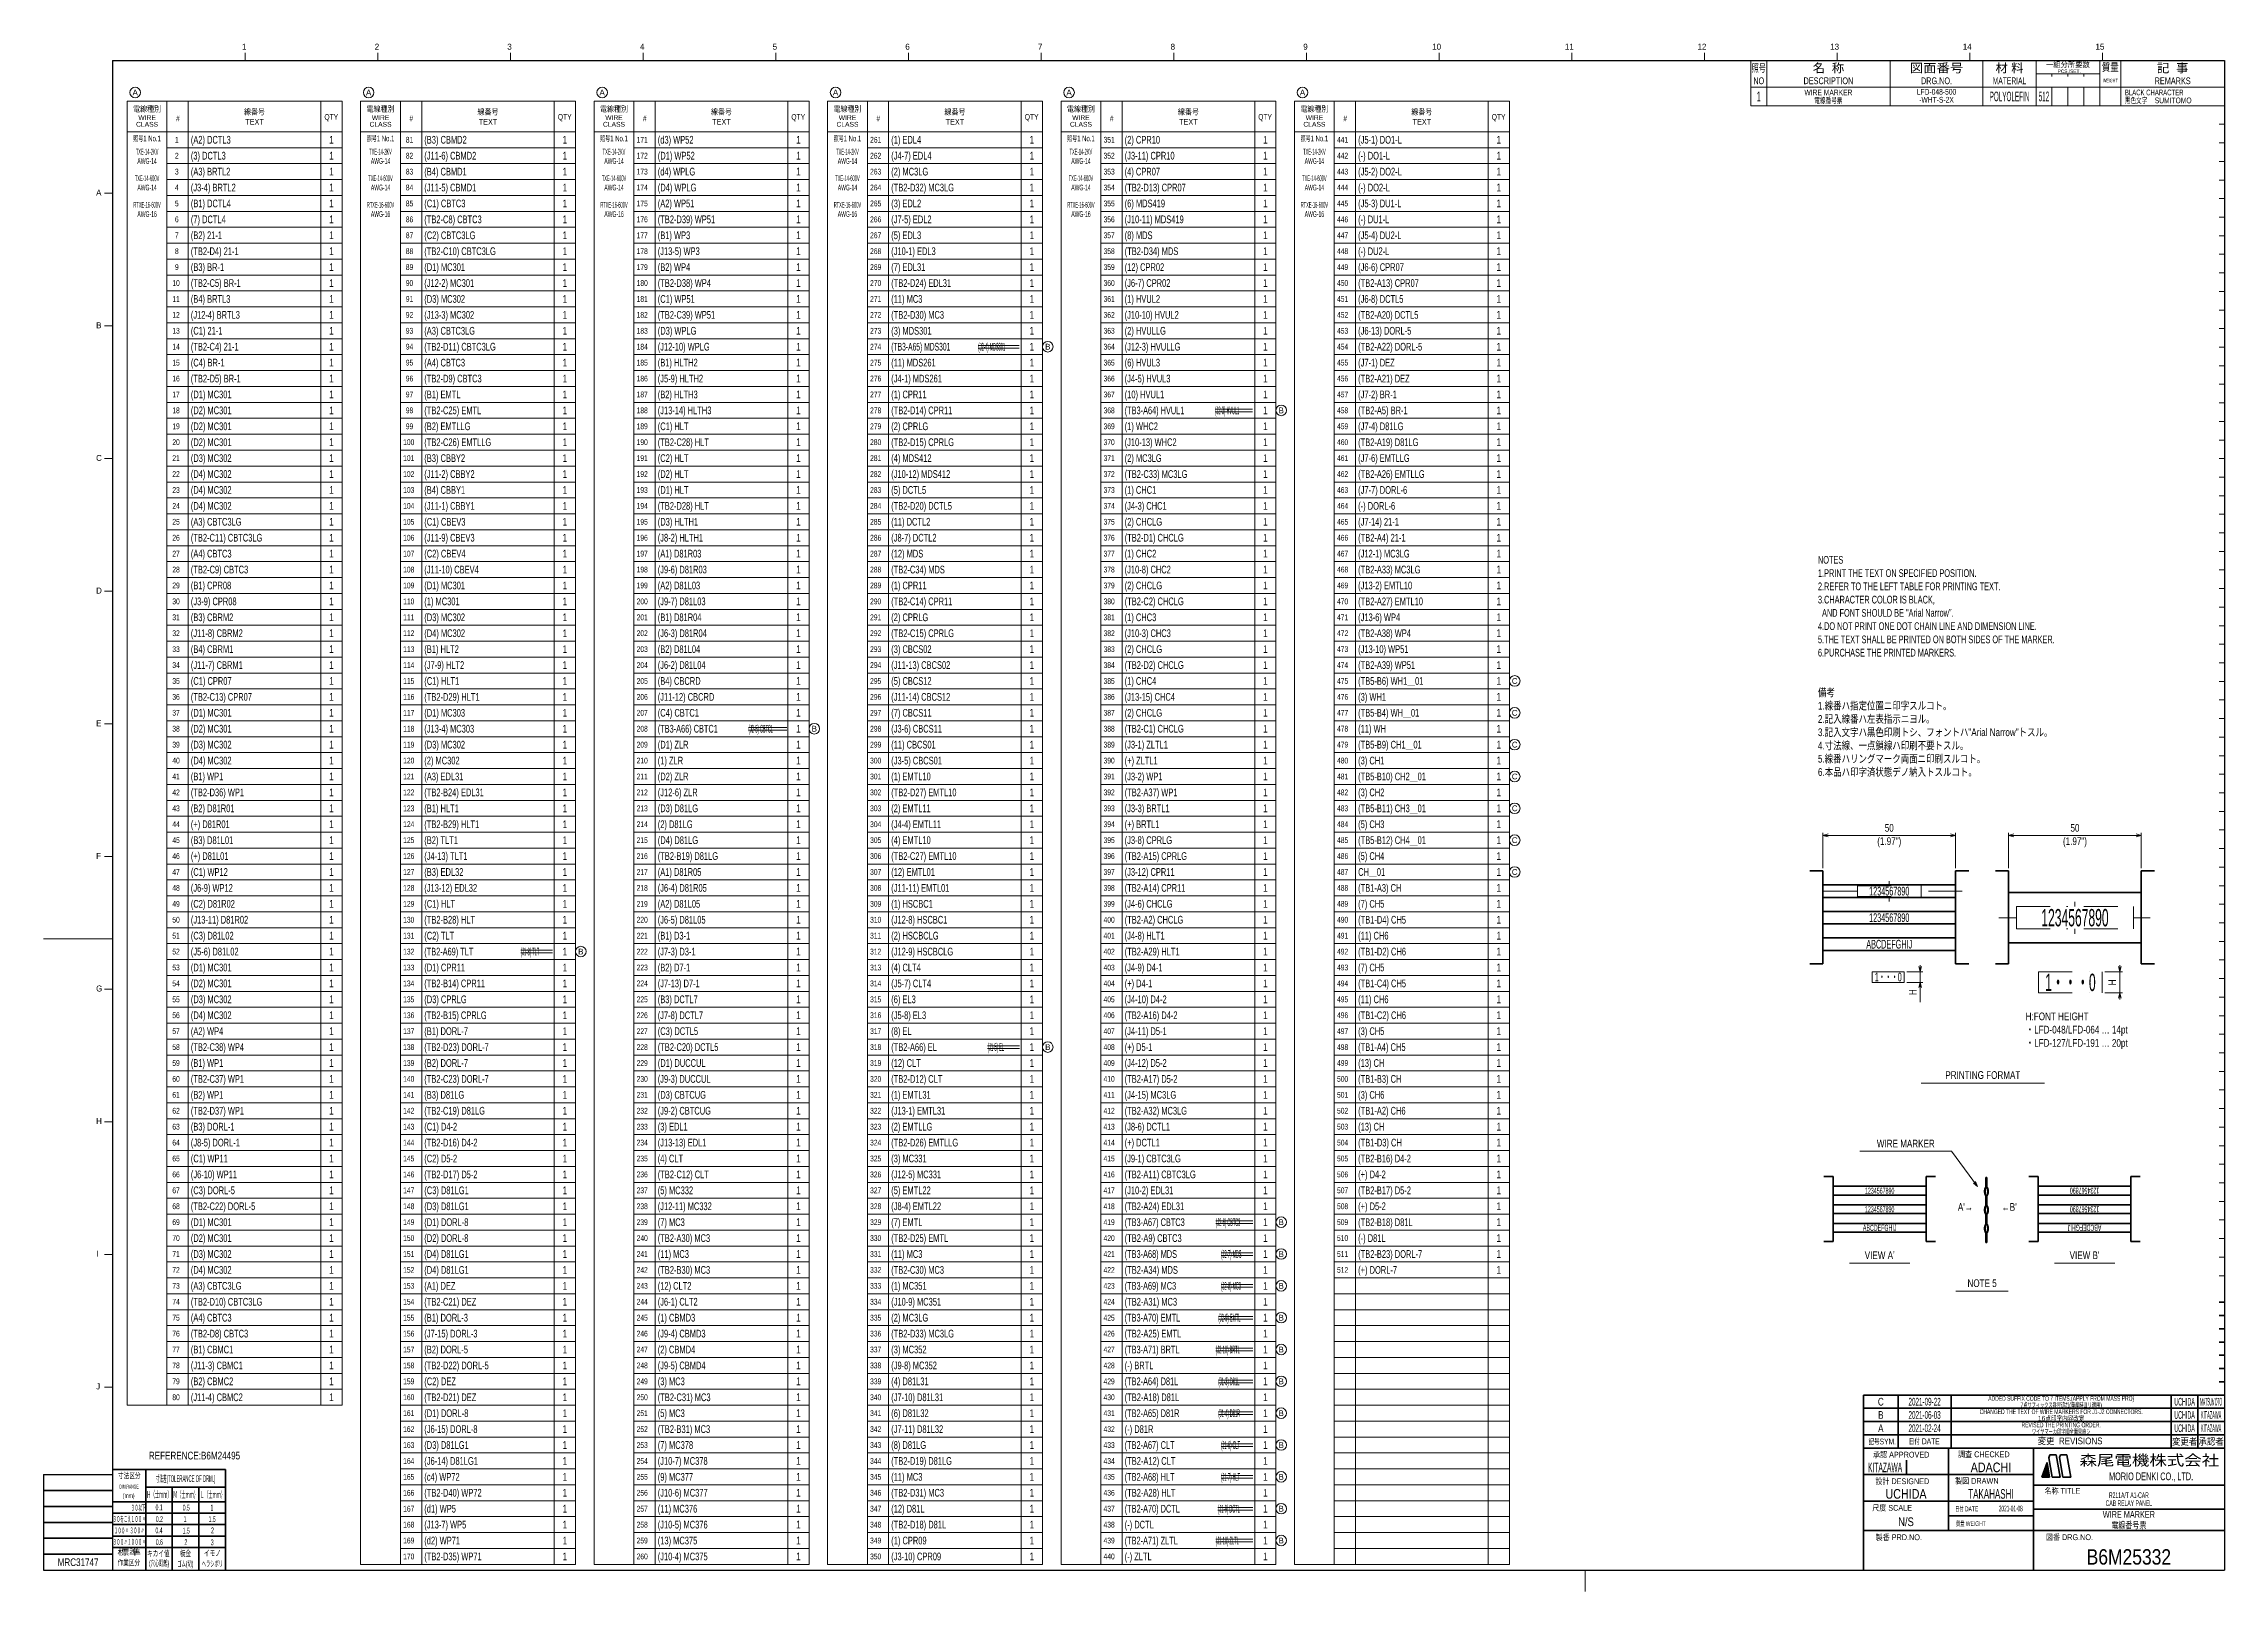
# Model space of a CAD drawing. Header units: millimetres. Extents: x 10 to 832, y 7 to 590.
import ezdxf
from ezdxf.enums import TextEntityAlignment as Align

# ---------------------------------------------------------------- set-up
doc = ezdxf.new("R2010")
doc.units = ezdxf.units.MM
doc.linetypes.add('DASHDOT', pattern=[25.3, 12.7, -6.3, 0, -6.3])
for name, color, linetype in [('GR1_01', 7, 'Continuous'), ('GR1_02', 7, 'Continuous'), ('GR1_03', 7, 'Continuous'), ('QTY', 7, 'Continuous'), ('図面枠B6M', 7, 'Continuous'), ('表題、部品表_01', 7, 'Continuous'), ('表題、部品表_02', 7, 'Continuous'), ('表題、部品表_03', 7, 'Continuous'), ('訂正記号', 7, 'Continuous')]:
    doc.layers.add(name, color=color, linetype=linetype)
doc.styles.add('HG丸ｺﾞｼｯｸM-PRO', font='')
doc.styles.get('HG丸ｺﾞｼｯｸM-PRO').set_extended_font_data('HG丸ｺﾞｼｯｸM-PRO')

msp = doc.modelspace()

# ---------------------------------------------------------------- texts
at = {"layer": 'GR1_02', "color": 3, "linetype": 'Continuous', "lineweight": 35, "style": 'HG丸ｺﾞｼｯｸM-PRO'}
for s, height, width, p in [('照号1 No.1', 2.182, 0.618598, (48.5, 554.67)), ('TXE-14-2KV', 2.182, 0.415658, (48.5, 549.67)), ('照号1 No.1', 2.182, 0.618598, (136.5, 554.67)), ('TXE-14-2KV', 2.182, 0.415658, (136.5, 549.67)), ('照号1 No.1', 2.182, 0.618598, (224.5, 554.67)), ('TXE-14-2KV', 2.182, 0.415658, (224.5, 549.67)), ('照号1 No.1', 2.182, 0.618598, (312.5, 554.67)), ('TXE-14-2KV', 2.182, 0.415658, (312.5, 549.67)), ('照号1 No.1', 2.182, 0.618598, (400.5, 554.67)), ('TXE-14-2KV', 2.182, 0.415658, (400.5, 549.67)), ('照号1 No.1', 2.182, 0.618598, (488.5, 554.67)), ('TXE-14-2KV', 2.182, 0.415658, (488.5, 549.67)), ('AWG-14', 2.182, 0.522521, (48.5, 546.17)), ('AWG-14', 2.182, 0.522521, (136.5, 546.17)), ('AWG-14', 2.182, 0.522521, (224.5, 546.17)), ('AWG-14', 2.182, 0.522521, (312.5, 546.17)), ('AWG-14', 2.182, 0.522521, (400.5, 546.17)), ('AWG-14', 2.182, 0.522521, (488.5, 546.17)), ('TXE-14-600V', 2.1818, 0.416093, (48.5, 539.67)), ('AWG-14', 2.182, 0.522521, (48.5, 536.17)), ('TXE-14-600V', 2.1818, 0.416093, (136.5, 539.67)), ('AWG-14', 2.182, 0.522521, (136.5, 536.17)), ('TXE-14-600V', 2.1818, 0.416093, (224.5, 539.67)), ('AWG-14', 2.182, 0.522521, (224.5, 536.17)), ('TXE-14-600V', 2.1818, 0.416093, (312.5, 539.67)), ('AWG-14', 2.182, 0.522521, (312.5, 536.17)), ('TXE-14-600V', 2.1818, 0.416093, (400.5, 539.67)), ('AWG-14', 2.182, 0.522521, (400.5, 536.17)), ('TXE-14-600V', 2.1818, 0.416093, (488.5, 539.67)), ('AWG-14', 2.182, 0.522521, (488.5, 536.17)), ('RTXE-16-600V', 2.1818, 0.41606, (48.5, 529.67)), ('AWG-16', 2.182, 0.522521, (48.5, 526.17)), ('RTXE-16-600V', 2.1818, 0.41606, (136.5, 529.67)), ('AWG-16', 2.182, 0.522521, (136.5, 526.17)), ('RTXE-16-600V', 2.1818, 0.41606, (224.5, 529.67)), ('AWG-16', 2.182, 0.522521, (224.5, 526.17)), ('RTXE-16-600V', 2.1818, 0.41606, (312.5, 529.67)), ('AWG-16', 2.182, 0.522521, (312.5, 526.17)), ('RTXE-16-600V', 2.1818, 0.41606, (400.5, 529.67)), ('AWG-16', 2.182, 0.522521, (400.5, 526.17)), ('RTXE-16-600V', 2.1818, 0.41606, (488.5, 529.67)), ('AWG-16', 2.182, 0.522521, (488.5, 526.17))]:
    msp.add_text(s, height=height, dxfattribs=dict(at, width=width)).set_placement(p, align=Align.MIDDLE_CENTER)
at = {"layer": 'GR1_02', "color": 3, "linetype": 'Continuous', "lineweight": 9, "style": 'HG丸ｺﾞｼｯｸM-PRO', "width": 0.784542}
for p in [(118, 554.17), (206, 554.17), (294, 554.17), (382, 554.17), (470, 554.17), (558, 554.17), (118, 548.17), (118, 542.17), (206, 548.17), (206, 542.17), (294, 548.17), (294, 542.17), (382, 548.17), (382, 542.17), (470, 548.17), (470, 542.17), (558, 548.17), (558, 542.17), (118, 536.17), (206, 536.17), (294, 536.17), (382, 536.17), (470, 536.17), (558, 536.17), (118, 530.17), (206, 530.17), (294, 530.17), (382, 530.17), (470, 530.17), (558, 530.17), (118, 524.17), (118, 518.17), (206, 524.17), (206, 518.17), (294, 524.17), (294, 518.17), (382, 524.17), (382, 518.17), (470, 524.17), (470, 518.17), (558, 524.17), (558, 518.17), (118, 512.17), (206, 512.17), (294, 512.17), (382, 512.17), (470, 512.17), (558, 512.17), (118, 506.17), (118, 500.17), (206, 506.17), (206, 500.17), (294, 506.17), (294, 500.17), (382, 506.17), (382, 500.17), (470, 506.17), (470, 500.17), (558, 506.17), (558, 500.17), (118, 494.17), (206, 494.17), (294, 494.17), (382, 494.17), (470, 494.17), (558, 494.17), (118, 488.17), (206, 488.17), (294, 488.17), (382, 488.17), (470, 488.17), (558, 488.17), (118, 482.17), (118, 476.17), (206, 482.17), (206, 476.17), (294, 482.17), (294, 476.17), (382, 482.17), (382, 476.17), (470, 482.17), (470, 476.17), (558, 482.17), (558, 476.17), (118, 470.17), (206, 470.17), (294, 470.17), (382, 470.17), (470, 470.17), (558, 470.17), (118, 464.17), (206, 464.17), (294, 464.17), (382, 464.17), (470, 464.17), (558, 464.17), (118, 458.17), (118, 452.17), (206, 458.17), (206, 452.17), (294, 458.17), (294, 452.17), (382, 458.17), (382, 452.17), (470, 458.17), (470, 452.17), (558, 458.17), (558, 452.17), (118, 446.17), (206, 446.17), (294, 446.17), (382, 446.17), (470, 446.17), (558, 446.17), (118, 440.17), (206, 440.17), (294, 440.17), (382, 440.17), (470, 440.17), (558, 440.17), (118, 434.17), (118, 428.17), (206, 434.17), (206, 428.17), (294, 434.17), (294, 428.17), (382, 434.17), (382, 428.17), (470, 434.17), (470, 428.17), (558, 434.17), (558, 428.17), (118, 422.17), (206, 422.17), (294, 422.17), (382, 422.17), (470, 422.17), (558, 422.17), (118, 416.17), (118, 410.17), (206, 416.17), (206, 410.17), (294, 416.17), (294, 410.17), (382, 416.17), (382, 410.17), (470, 416.17), (470, 410.17), (558, 416.17), (558, 410.17), (118, 404.17), (206, 404.17), (294, 404.17), (382, 404.17), (470, 404.17), (558, 404.17), (118, 398.17), (206, 398.17), (294, 398.17), (382, 398.17), (470, 398.17), (558, 398.17), (118, 392.17), (118, 386.17), (206, 392.17), (206, 386.17), (294, 392.17), (294, 386.17), (382, 392.17), (382, 386.17), (470, 392.17), (470, 386.17), (558, 392.17), (558, 386.17), (118, 380.17), (206, 380.17), (294, 380.17), (382, 380.17), (470, 380.17), (558, 380.17), (118, 374.17), (206, 374.17), (294, 374.17), (382, 374.17), (470, 374.17), (558, 374.17), (118, 368.17), (118, 362.17), (206, 368.17), (206, 362.17), (294, 368.17), (294, 362.17), (382, 368.17), (382, 362.17), (470, 368.17), (470, 362.17), (558, 368.17), (558, 362.17), (118, 356.17), (206, 356.17), (294, 356.17), (382, 356.17), (470, 356.17), (558, 356.17), (118, 350.17), (118, 344.17), (206, 350.17), (206, 344.17), (294, 350.17), (294, 344.17), (382, 350.17), (382, 344.17), (470, 350.17), (470, 344.17), (558, 350.17), (558, 344.17), (118, 338.17), (206, 338.17), (294, 338.17), (382, 338.17), (470, 338.17), (558, 338.17), (118, 332.17), (206, 332.17), (294, 332.17), (382, 332.17), (470, 332.17), (558, 332.17), (118, 326.17), (118, 320.17), (206, 326.17), (206, 320.17), (294, 326.17), (294, 320.17), (382, 326.17), (382, 320.17), (470, 326.17), (470, 320.17), (558, 326.17), (558, 320.17), (118, 314.17), (206, 314.17), (294, 314.17), (382, 314.17), (470, 314.17), (558, 314.17), (118, 308.17), (206, 308.17), (294, 308.17), (382, 308.17), (470, 308.17), (558, 308.17), (118, 302.17), (118, 296.17), (206, 302.17), (206, 296.17), (294, 302.17), (294, 296.17), (382, 302.17), (382, 296.17), (470, 302.17), (470, 296.17), (558, 302.17), (558, 296.17), (118, 290.17), (206, 290.17), (294, 290.17), (382, 290.17), (470, 290.17), (558, 290.17), (118, 284.17), (118, 278.17), (206, 284.17), (206, 278.17), (294, 284.17), (294, 278.17), (382, 284.17), (382, 278.17), (470, 284.17), (470, 278.17), (558, 284.17), (558, 278.17), (118, 272.17), (206, 272.17), (294, 272.17), (382, 272.17), (470, 272.17), (558, 272.17), (118, 266.17), (206, 266.17), (294, 266.17), (382, 266.17), (470, 266.17), (558, 266.17), (118, 260.17), (118, 254.17), (206, 260.17), (206, 254.17), (294, 260.17), (294, 254.17), (382, 260.17), (382, 254.17), (470, 260.17), (470, 254.17), (558, 260.17), (558, 254.17), (118, 248.17), (206, 248.17), (294, 248.17), (382, 248.17), (470, 248.17), (558, 248.17), (118, 242.17), (206, 242.17), (294, 242.17), (382, 242.17), (470, 242.17), (558, 242.17), (118, 236.17), (118, 230.17), (206, 236.17), (206, 230.17), (294, 236.17), (294, 230.17), (382, 236.17), (382, 230.17), (470, 236.17), (470, 230.17), (558, 236.17), (558, 230.17), (118, 224.17), (206, 224.17), (294, 224.17), (382, 224.17), (470, 224.17), (558, 224.17), (118, 218.17), (206, 218.17), (294, 218.17), (382, 218.17), (470, 218.17), (558, 218.17), (118, 212.17), (118, 206.17), (206, 212.17), (206, 206.17), (294, 212.17), (294, 206.17), (382, 212.17), (382, 206.17), (470, 212.17), (470, 206.17), (558, 212.17), (558, 206.17), (118, 200.17), (206, 200.17), (294, 200.17), (382, 200.17), (470, 200.17), (558, 200.17), (118, 194.17), (118, 188.17), (206, 194.17), (206, 188.17), (294, 194.17), (294, 188.17), (382, 194.17), (382, 188.17), (470, 194.17), (470, 188.17), (558, 194.17), (558, 188.17), (118, 182.17), (206, 182.17), (294, 182.17), (382, 182.17), (470, 182.17), (558, 182.17), (118, 176.17), (206, 176.17), (294, 176.17), (382, 176.17), (470, 176.17), (558, 176.17), (118, 170.17), (118, 164.17), (206, 170.17), (206, 164.17), (294, 170.17), (294, 164.17), (382, 170.17), (382, 164.17), (470, 170.17), (470, 164.17), (558, 170.17), (558, 164.17), (118, 158.17), (206, 158.17), (294, 158.17), (382, 158.17), (470, 158.17), (558, 158.17), (118, 152.17), (206, 152.17), (294, 152.17), (382, 152.17), (470, 152.17), (558, 152.17), (118, 146.17), (118, 140.17), (206, 146.17), (206, 140.17), (294, 146.17), (294, 140.17), (382, 146.17), (382, 140.17), (470, 146.17), (470, 140.17), (558, 146.17), (558, 140.17), (118, 134.17), (206, 134.17), (294, 134.17), (382, 134.17), (470, 134.17), (558, 134.17), (118, 128.17), (118, 122.17), (206, 128.17), (206, 122.17), (294, 128.17), (294, 122.17), (382, 128.17), (382, 122.17), (470, 128.17), (470, 122.17), (558, 128.17), (118, 116.17), (206, 116.17), (294, 116.17), (382, 116.17), (470, 116.17), (118, 110.17), (206, 110.17), (294, 110.17), (382, 110.17), (470, 110.17), (118, 104.17), (118, 98.17), (206, 104.17), (206, 98.17), (294, 104.17), (294, 98.17), (382, 104.17), (382, 98.17), (470, 104.17), (470, 98.17), (118, 92.17), (206, 92.17), (294, 92.17), (382, 92.17), (470, 92.17), (118, 86.17), (206, 86.17), (294, 86.17), (382, 86.17), (470, 86.17), (118, 80.17), (206, 80.17), (206, 74.17), (294, 80.17), (294, 74.17), (382, 80.17), (382, 74.17), (470, 80.17), (470, 74.17), (206, 68.17), (294, 68.17), (382, 68.17), (470, 68.17), (206, 62.17), (206, 56.17), (294, 62.17), (294, 56.17), (382, 62.17), (382, 56.17), (470, 62.17), (470, 56.17), (206, 50.17), (294, 50.17), (382, 50.17), (470, 50.17), (206, 44.17), (294, 44.17), (382, 44.17), (470, 44.17), (206, 38.17), (206, 32.17), (294, 38.17), (294, 32.17), (382, 38.17), (382, 32.17), (470, 38.17), (470, 32.17), (206, 26.17), (294, 26.17), (382, 26.17), (470, 26.17), (206, 20.17), (294, 20.17), (382, 20.17), (470, 20.17)]:
    msp.add_text('1', height=2.91, dxfattribs=at).set_placement(p, align=Align.MIDDLE_CENTER)
at = {"layer": 'GR1_03', "color": 3, "linetype": 'Continuous', "lineweight": 9, "style": 'HG丸ｺﾞｼｯｸM-PRO', "width": 0.691275}
for s, height, p in [('1', 2.18, (59.01, 554.17)), ('81', 2.182, (146.02, 554.17)), ('171', 2.182, (233.03, 554.17)), ('261', 2.182, (321.03, 554.17)), ('351', 2.182, (409.03, 554.17)), ('441', 2.182, (497.03, 554.17)), ('3', 2.18, (59.01, 542.17)), ('2', 2.18, (59.01, 548.17)), ('82', 2.182, (146.02, 548.17)), ('83', 2.182, (146.02, 542.17)), ('172', 2.182, (233.03, 548.17)), ('173', 2.182, (233.03, 542.17)), ('262', 2.182, (321.03, 548.17)), ('263', 2.182, (321.03, 542.17)), ('352', 2.182, (409.03, 548.17)), ('353', 2.182, (409.03, 542.17)), ('442', 2.182, (497.03, 548.17)), ('443', 2.182, (497.03, 542.17)), ('4', 2.18, (59.01, 536.17)), ('84', 2.182, (146.02, 536.17)), ('174', 2.182, (233.03, 536.17)), ('264', 2.182, (321.03, 536.17)), ('354', 2.182, (409.03, 536.17)), ('444', 2.182, (497.03, 536.17)), ('5', 2.18, (59.01, 530.17)), ('85', 2.182, (146.02, 530.17)), ('175', 2.182, (233.03, 530.17)), ('265', 2.182, (321.03, 530.17)), ('355', 2.182, (409.03, 530.17)), ('445', 2.182, (497.03, 530.17)), ('6', 2.18, (59.01, 524.17)), ('7', 2.18, (59.01, 518.17)), ('86', 2.182, (146.02, 524.17)), ('87', 2.182, (146.02, 518.17)), ('176', 2.182, (233.03, 524.17)), ('177', 2.182, (233.03, 518.17)), ('266', 2.182, (321.03, 524.17)), ('267', 2.182, (321.03, 518.17)), ('356', 2.182, (409.03, 524.17)), ('357', 2.182, (409.03, 518.17)), ('446', 2.182, (497.03, 524.17)), ('447', 2.182, (497.03, 518.17)), ('8', 2.18, (59.01, 512.17)), ('88', 2.182, (146.02, 512.17)), ('178', 2.182, (233.03, 512.17)), ('268', 2.182, (321.03, 512.17)), ('358', 2.182, (409.03, 512.17)), ('448', 2.182, (497.03, 512.17)), ('9', 2.18, (59.01, 506.17)), ('89', 2.182, (146.02, 506.17)), ('179', 2.182, (233.03, 506.17)), ('269', 2.182, (321.03, 506.17)), ('359', 2.182, (409.03, 506.17)), ('449', 2.182, (497.03, 506.17)), ('10', 2.182, (58.02, 500.17)), ('11', 2.182, (58.02, 494.17)), ('90', 2.182, (146.02, 500.17)), ('91', 2.182, (146.02, 494.17)), ('180', 2.182, (233.03, 500.17)), ('181', 2.182, (233.03, 494.17)), ('270', 2.182, (321.03, 500.17)), ('271', 2.182, (321.03, 494.17)), ('360', 2.182, (409.03, 500.17)), ('361', 2.182, (409.03, 494.17)), ('450', 2.182, (497.03, 500.17)), ('451', 2.182, (497.03, 494.17)), ('12', 2.182, (58.02, 488.17)), ('92', 2.182, (146.02, 488.17)), ('182', 2.182, (233.03, 488.17)), ('272', 2.182, (321.03, 488.17)), ('362', 2.182, (409.03, 488.17)), ('452', 2.182, (497.03, 488.17)), ('13', 2.182, (58.02, 482.17)), ('14', 2.182, (58.02, 476.17)), ('93', 2.182, (146.02, 482.17)), ('94', 2.182, (146.02, 476.17)), ('183', 2.182, (233.03, 482.17)), ('184', 2.182, (233.03, 476.17)), ('273', 2.182, (321.03, 482.17)), ('274', 2.182, (321.03, 476.17)), ('363', 2.182, (409.03, 482.17)), ('364', 2.182, (409.03, 476.17)), ('453', 2.182, (497.03, 482.17)), ('454', 2.182, (497.03, 476.17)), ('15', 2.182, (58.02, 470.17)), ('95', 2.182, (146.02, 470.17)), ('185', 2.182, (233.03, 470.17)), ('275', 2.182, (321.03, 470.17)), ('365', 2.182, (409.03, 470.17)), ('455', 2.182, (497.03, 470.17)), ('16', 2.182, (58.02, 464.17)), ('96', 2.182, (146.02, 464.17)), ('186', 2.182, (233.03, 464.17)), ('276', 2.182, (321.03, 464.17)), ('366', 2.182, (409.03, 464.17)), ('456', 2.182, (497.03, 464.17)), ('17', 2.182, (58.02, 458.17)), ('18', 2.182, (58.02, 452.17)), ('97', 2.182, (146.02, 458.17)), ('98', 2.182, (146.02, 452.17)), ('187', 2.182, (233.03, 458.17)), ('188', 2.182, (233.03, 452.17)), ('277', 2.182, (321.03, 458.17)), ('278', 2.182, (321.03, 452.17)), ('367', 2.182, (409.03, 458.17)), ('368', 2.182, (409.03, 452.17)), ('457', 2.182, (497.03, 458.17)), ('458', 2.182, (497.03, 452.17)), ('19', 2.182, (58.02, 446.17)), ('99', 2.182, (146.02, 446.17)), ('189', 2.182, (233.03, 446.17)), ('279', 2.182, (321.03, 446.17)), ('369', 2.182, (409.03, 446.17)), ('459', 2.182, (497.03, 446.17)), ('20', 2.182, (58.02, 440.17)), ('100', 2.182, (145.03, 440.17)), ('190', 2.182, (233.03, 440.17)), ('280', 2.182, (321.03, 440.17)), ('370', 2.182, (409.03, 440.17)), ('460', 2.182, (497.03, 440.17)), ('21', 2.182, (58.02, 434.17)), ('22', 2.182, (58.02, 428.17)), ('101', 2.182, (145.03, 434.17)), ('102', 2.182, (145.03, 428.17)), ('191', 2.182, (233.03, 434.17)), ('192', 2.182, (233.03, 428.17)), ('281', 2.182, (321.03, 434.17)), ('282', 2.182, (321.03, 428.17)), ('371', 2.182, (409.03, 434.17)), ('372', 2.182, (409.03, 428.17)), ('461', 2.182, (497.03, 434.17)), ('462', 2.182, (497.03, 428.17)), ('23', 2.182, (58.02, 422.17)), ('103', 2.182, (145.03, 422.17)), ('193', 2.182, (233.03, 422.17)), ('283', 2.182, (321.03, 422.17)), ('373', 2.182, (409.03, 422.17)), ('463', 2.182, (497.03, 422.17)), ('24', 2.182, (58.02, 416.17)), ('25', 2.182, (58.02, 410.17)), ('104', 2.182, (145.03, 416.17)), ('105', 2.182, (145.03, 410.17)), ('194', 2.182, (233.03, 416.17)), ('195', 2.182, (233.03, 410.17)), ('284', 2.182, (321.03, 416.17)), ('285', 2.182, (321.03, 410.17)), ('374', 2.182, (409.03, 416.17)), ('375', 2.182, (409.03, 410.17)), ('464', 2.182, (497.03, 416.17)), ('465', 2.182, (497.03, 410.17)), ('26', 2.182, (58.02, 404.17)), ('106', 2.182, (145.03, 404.17)), ('196', 2.182, (233.03, 404.17)), ('286', 2.182, (321.03, 404.17)), ('376', 2.182, (409.03, 404.17)), ('466', 2.182, (497.03, 404.17)), ('27', 2.182, (58.02, 398.17)), ('107', 2.182, (145.03, 398.17)), ('197', 2.182, (233.03, 398.17)), ('287', 2.182, (321.03, 398.17)), ('377', 2.182, (409.03, 398.17)), ('467', 2.182, (497.03, 398.17)), ('28', 2.182, (58.02, 392.17)), ('29', 2.182, (58.02, 386.17)), ('108', 2.182, (145.03, 392.17)), ('109', 2.182, (145.03, 386.17)), ('198', 2.182, (233.03, 392.17)), ('199', 2.182, (233.03, 386.17)), ('288', 2.182, (321.03, 392.17)), ('289', 2.182, (321.03, 386.17)), ('378', 2.182, (409.03, 392.17)), ('379', 2.182, (409.03, 386.17)), ('468', 2.182, (497.03, 392.17)), ('469', 2.182, (497.03, 386.17)), ('30', 2.182, (58.02, 380.17)), ('110', 2.182, (145.03, 380.17)), ('200', 2.182, (233.03, 380.17)), ('290', 2.182, (321.03, 380.17)), ('380', 2.182, (409.03, 380.17)), ('470', 2.182, (497.03, 380.17)), ('31', 2.182, (58.02, 374.17)), ('111', 2.182, (145.03, 374.17)), ('201', 2.182, (233.03, 374.17)), ('291', 2.182, (321.03, 374.17)), ('381', 2.182, (409.03, 374.17)), ('471', 2.182, (497.03, 374.17)), ('32', 2.182, (58.02, 368.17)), ('33', 2.182, (58.02, 362.17)), ('112', 2.182, (145.03, 368.17)), ('113', 2.182, (145.03, 362.17)), ('202', 2.182, (233.03, 368.17)), ('203', 2.182, (233.03, 362.17)), ('292', 2.182, (321.03, 368.17)), ('293', 2.182, (321.03, 362.17)), ('382', 2.182, (409.03, 368.17)), ('383', 2.182, (409.03, 362.17)), ('472', 2.182, (497.03, 368.17)), ('473', 2.182, (497.03, 362.17)), ('34', 2.182, (58.02, 356.17)), ('114', 2.182, (145.03, 356.17)), ('204', 2.182, (233.03, 356.17)), ('294', 2.182, (321.03, 356.17)), ('384', 2.182, (409.03, 356.17)), ('474', 2.182, (497.03, 356.17)), ('35', 2.182, (58.02, 350.17)), ('36', 2.182, (58.02, 344.17)), ('115', 2.182, (145.03, 350.17)), ('116', 2.182, (145.03, 344.17)), ('205', 2.182, (233.03, 350.17)), ('206', 2.182, (233.03, 344.17)), ('295', 2.182, (321.03, 350.17)), ('296', 2.182, (321.03, 344.17)), ('385', 2.182, (409.03, 350.17)), ('386', 2.182, (409.03, 344.17)), ('475', 2.182, (497.03, 350.17)), ('476', 2.182, (497.03, 344.17)), ('37', 2.182, (58.02, 338.17)), ('117', 2.182, (145.03, 338.17)), ('207', 2.182, (233.03, 338.17)), ('297', 2.182, (321.03, 338.17)), ('387', 2.182, (409.03, 338.17)), ('477', 2.182, (497.03, 338.17)), ('38', 2.182, (58.02, 332.17)), ('118', 2.182, (145.03, 332.17)), ('208', 2.182, (233.03, 332.17)), ('298', 2.182, (321.03, 332.17)), ('388', 2.182, (409.03, 332.17)), ('478', 2.182, (497.03, 332.17)), ('40', 2.182, (58.02, 320.17)), ('39', 2.182, (58.02, 326.17)), ('119', 2.182, (145.03, 326.17)), ('120', 2.182, (145.03, 320.17)), ('209', 2.182, (233.03, 326.17)), ('210', 2.182, (233.03, 320.17)), ('300', 2.182, (321.03, 320.17)), ('299', 2.182, (321.03, 326.17)), ('389', 2.182, (409.03, 326.17)), ('390', 2.182, (409.03, 320.17)), ('479', 2.182, (497.03, 326.17)), ('480', 2.182, (497.03, 320.17)), ('41', 2.182, (58.02, 314.17)), ('121', 2.182, (145.03, 314.17)), ('211', 2.182, (233.03, 314.17)), ('301', 2.182, (321.03, 314.17)), ('391', 2.182, (409.03, 314.17)), ('481', 2.182, (497.03, 314.17)), ('42', 2.182, (58.02, 308.17)), ('122', 2.182, (145.03, 308.17)), ('212', 2.182, (233.03, 308.17)), ('302', 2.182, (321.03, 308.17)), ('392', 2.182, (409.03, 308.17)), ('482', 2.182, (497.03, 308.17)), ('43', 2.182, (58.02, 302.17)), ('44', 2.182, (58.02, 296.17)), ('123', 2.182, (145.03, 302.17)), ('124', 2.182, (145.03, 296.17)), ('213', 2.182, (233.03, 302.17)), ('214', 2.182, (233.03, 296.17)), ('303', 2.182, (321.03, 302.17)), ('304', 2.182, (321.03, 296.17)), ('393', 2.182, (409.03, 302.17)), ('394', 2.182, (409.03, 296.17)), ('483', 2.182, (497.03, 302.17)), ('484', 2.182, (497.03, 296.17)), ('45', 2.182, (58.02, 290.17)), ('125', 2.182, (145.03, 290.17)), ('215', 2.182, (233.03, 290.17)), ('305', 2.182, (321.03, 290.17)), ('395', 2.182, (409.03, 290.17)), ('485', 2.182, (497.03, 290.17)), ('46', 2.182, (58.02, 284.17)), ('126', 2.182, (145.03, 284.17)), ('216', 2.182, (233.03, 284.17)), ('306', 2.182, (321.03, 284.17)), ('396', 2.182, (409.03, 284.17)), ('486', 2.182, (497.03, 284.17)), ('47', 2.182, (58.02, 278.17)), ('48', 2.182, (58.02, 272.17)), ('127', 2.182, (145.03, 278.17)), ('128', 2.182, (145.03, 272.17)), ('217', 2.182, (233.03, 278.17)), ('218', 2.182, (233.03, 272.17)), ('307', 2.182, (321.03, 278.17)), ('308', 2.182, (321.03, 272.17)), ('397', 2.182, (409.03, 278.17)), ('398', 2.182, (409.03, 272.17)), ('487', 2.182, (497.03, 278.17)), ('488', 2.182, (497.03, 272.17)), ('49', 2.182, (58.02, 266.17)), ('129', 2.182, (145.03, 266.17)), ('219', 2.182, (233.03, 266.17)), ('309', 2.182, (321.03, 266.17)), ('399', 2.182, (409.03, 266.17)), ('489', 2.182, (497.03, 266.17)), ('50', 2.182, (58.02, 260.17)), ('51', 2.182, (58.02, 254.17)), ('130', 2.182, (145.03, 260.17)), ('131', 2.182, (145.03, 254.17)), ('220', 2.182, (233.03, 260.17)), ('221', 2.182, (233.03, 254.17)), ('310', 2.182, (321.03, 260.17)), ('311', 2.182, (321.03, 254.17)), ('400', 2.182, (409.03, 260.17)), ('401', 2.182, (409.03, 254.17)), ('490', 2.182, (497.03, 260.17)), ('491', 2.182, (497.03, 254.17)), ('52', 2.182, (58.02, 248.17)), ('132', 2.182, (145.03, 248.17)), ('222', 2.182, (233.03, 248.17)), ('312', 2.182, (321.03, 248.17)), ('402', 2.182, (409.03, 248.17)), ('492', 2.182, (497.03, 248.17)), ('53', 2.182, (58.02, 242.17)), ('133', 2.182, (145.03, 242.17)), ('223', 2.182, (233.03, 242.17)), ('313', 2.182, (321.03, 242.17)), ('403', 2.182, (409.03, 242.17)), ('493', 2.182, (497.03, 242.17)), ('54', 2.182, (58.02, 236.17)), ('55', 2.182, (58.02, 230.17)), ('134', 2.182, (145.03, 236.17)), ('135', 2.182, (145.03, 230.17)), ('224', 2.182, (233.03, 236.17)), ('225', 2.182, (233.03, 230.17)), ('314', 2.182, (321.03, 236.17)), ('315', 2.182, (321.03, 230.17)), ('404', 2.182, (409.03, 236.17)), ('405', 2.182, (409.03, 230.17)), ('494', 2.182, (497.03, 236.17)), ('495', 2.182, (497.03, 230.17)), ('56', 2.182, (58.02, 224.17)), ('136', 2.182, (145.03, 224.17)), ('226', 2.182, (233.03, 224.17)), ('316', 2.182, (321.03, 224.17)), ('406', 2.182, (409.03, 224.17)), ('496', 2.182, (497.03, 224.17)), ('57', 2.182, (58.02, 218.17)), ('137', 2.182, (145.03, 218.17)), ('227', 2.182, (233.03, 218.17)), ('317', 2.182, (321.03, 218.17)), ('407', 2.182, (409.03, 218.17)), ('497', 2.182, (497.03, 218.17)), ('58', 2.182, (58.02, 212.17)), ('59', 2.182, (58.02, 206.17)), ('138', 2.182, (145.03, 212.17)), ('139', 2.182, (145.03, 206.17)), ('228', 2.182, (233.03, 212.17)), ('229', 2.182, (233.03, 206.17)), ('318', 2.182, (321.03, 212.17)), ('319', 2.182, (321.03, 206.17)), ('408', 2.182, (409.03, 212.17)), ('409', 2.182, (409.03, 206.17)), ('498', 2.182, (497.03, 212.17)), ('499', 2.182, (497.03, 206.17)), ('60', 2.182, (58.02, 200.17)), ('140', 2.182, (145.03, 200.17)), ('230', 2.182, (233.03, 200.17)), ('320', 2.182, (321.03, 200.17)), ('410', 2.182, (409.03, 200.17)), ('500', 2.182, (497.03, 200.17)), ('61', 2.182, (58.02, 194.17)), ('62', 2.182, (58.02, 188.17)), ('141', 2.182, (145.03, 194.17)), ('142', 2.182, (145.03, 188.17)), ('231', 2.182, (233.03, 194.17)), ('232', 2.182, (233.03, 188.17)), ('321', 2.182, (321.03, 194.17)), ('322', 2.182, (321.03, 188.17)), ('411', 2.182, (409.03, 194.17)), ('412', 2.182, (409.03, 188.17)), ('501', 2.182, (497.03, 194.17)), ('502', 2.182, (497.03, 188.17)), ('63', 2.182, (58.02, 182.17)), ('143', 2.182, (145.03, 182.17)), ('233', 2.182, (233.03, 182.17)), ('323', 2.182, (321.03, 182.17)), ('413', 2.182, (409.03, 182.17)), ('503', 2.182, (497.03, 182.17)), ('64', 2.182, (58.02, 176.17)), ('144', 2.182, (145.03, 176.17)), ('234', 2.182, (233.03, 176.17)), ('324', 2.182, (321.03, 176.17)), ('414', 2.182, (409.03, 176.17)), ('504', 2.182, (497.03, 176.17)), ('65', 2.182, (58.02, 170.17)), ('66', 2.182, (58.02, 164.17)), ('145', 2.182, (145.03, 170.17)), ('146', 2.182, (145.03, 164.17)), ('235', 2.182, (233.03, 170.17)), ('236', 2.182, (233.03, 164.17)), ('325', 2.182, (321.03, 170.17)), ('326', 2.182, (321.03, 164.17)), ('415', 2.182, (409.03, 170.17)), ('416', 2.182, (409.03, 164.17)), ('505', 2.182, (497.03, 170.17)), ('506', 2.182, (497.03, 164.17)), ('67', 2.182, (58.02, 158.17)), ('147', 2.182, (145.03, 158.17)), ('237', 2.182, (233.03, 158.17)), ('327', 2.182, (321.03, 158.17)), ('417', 2.182, (409.03, 158.17)), ('507', 2.182, (497.03, 158.17)), ('68', 2.182, (58.02, 152.17)), ('148', 2.182, (145.03, 152.17)), ('238', 2.182, (233.03, 152.17)), ('328', 2.182, (321.03, 152.17)), ('418', 2.182, (409.03, 152.17)), ('508', 2.182, (497.03, 152.17)), ('69', 2.182, (58.02, 146.17)), ('70', 2.182, (58.02, 140.17)), ('149', 2.182, (145.03, 146.17)), ('150', 2.182, (145.03, 140.17)), ('239', 2.182, (233.03, 146.17)), ('240', 2.182, (233.03, 140.17)), ('329', 2.182, (321.03, 146.17)), ('330', 2.182, (321.03, 140.17)), ('419', 2.182, (409.03, 146.17)), ('420', 2.182, (409.03, 140.17)), ('509', 2.182, (497.03, 146.17)), ('510', 2.182, (497.03, 140.17)), ('71', 2.182, (58.02, 134.17)), ('151', 2.182, (145.03, 134.17)), ('241', 2.182, (233.03, 134.17)), ('331', 2.182, (321.03, 134.17)), ('421', 2.182, (409.03, 134.17)), ('511', 2.182, (497.03, 134.17)), ('72', 2.182, (58.02, 128.17)), ('152', 2.182, (145.03, 128.17)), ('242', 2.182, (233.03, 128.17)), ('332', 2.182, (321.03, 128.17)), ('422', 2.182, (409.03, 128.17)), ('512', 2.182, (497.03, 128.17)), ('73', 2.182, (58.02, 122.17)), ('74', 2.182, (58.02, 116.17)), ('153', 2.182, (145.03, 122.17)), ('154', 2.182, (145.03, 116.17)), ('243', 2.182, (233.03, 122.17)), ('244', 2.182, (233.03, 116.17)), ('333', 2.182, (321.03, 122.17)), ('334', 2.182, (321.03, 116.17)), ('423', 2.182, (409.03, 122.17)), ('424', 2.182, (409.03, 116.17)), ('75', 2.182, (58.02, 110.17)), ('155', 2.182, (145.03, 110.17)), ('245', 2.182, (233.03, 110.17)), ('335', 2.182, (321.03, 110.17)), ('425', 2.182, (409.03, 110.17)), ('76', 2.182, (58.02, 104.17)), ('77', 2.182, (58.02, 98.17)), ('156', 2.182, (145.03, 104.17)), ('157', 2.182, (145.03, 98.17)), ('246', 2.182, (233.03, 104.17)), ('247', 2.182, (233.03, 98.17)), ('336', 2.182, (321.03, 104.17)), ('337', 2.182, (321.03, 98.17)), ('426', 2.182, (409.03, 104.17)), ('427', 2.182, (409.03, 98.17)), ('78', 2.182, (58.02, 92.17)), ('158', 2.182, (145.03, 92.17)), ('248', 2.182, (233.03, 92.17)), ('338', 2.182, (321.03, 92.17)), ('428', 2.182, (409.03, 92.17)), ('79', 2.182, (58.02, 86.17)), ('159', 2.182, (145.03, 86.17)), ('249', 2.182, (233.03, 86.17)), ('339', 2.182, (321.03, 86.17)), ('429', 2.182, (409.03, 86.17)), ('80', 2.182, (58.02, 80.17)), ('160', 2.182, (145.03, 80.17)), ('161', 2.182, (145.03, 74.17)), ('250', 2.182, (233.03, 80.17)), ('251', 2.182, (233.03, 74.17)), ('340', 2.182, (321.03, 80.17)), ('341', 2.182, (321.03, 74.17)), ('430', 2.182, (409.03, 80.17)), ('431', 2.182, (409.03, 74.17)), ('162', 2.182, (145.03, 68.17)), ('252', 2.182, (233.03, 68.17)), ('342', 2.182, (321.03, 68.17)), ('432', 2.182, (409.03, 68.17)), ('163', 2.182, (145.03, 62.17)), ('253', 2.182, (233.03, 62.17)), ('343', 2.182, (321.03, 62.17)), ('433', 2.182, (409.03, 62.17)), ('164', 2.182, (145.03, 56.17)), ('165', 2.182, (145.03, 50.17)), ('254', 2.182, (233.03, 56.17)), ('255', 2.182, (233.03, 50.17)), ('344', 2.182, (321.03, 56.17)), ('345', 2.182, (321.03, 50.17)), ('434', 2.182, (409.03, 56.17)), ('435', 2.182, (409.03, 50.17)), ('166', 2.182, (145.03, 44.17)), ('256', 2.182, (233.03, 44.17)), ('346', 2.182, (321.03, 44.17)), ('436', 2.182, (409.03, 44.17)), ('167', 2.182, (145.03, 38.17)), ('168', 2.182, (145.03, 32.17)), ('257', 2.182, (233.03, 38.17)), ('258', 2.182, (233.03, 32.17)), ('347', 2.182, (321.03, 38.17)), ('348', 2.182, (321.03, 32.17)), ('437', 2.182, (409.03, 38.17)), ('438', 2.182, (409.03, 32.17)), ('169', 2.182, (145.03, 26.17)), ('259', 2.182, (233.03, 26.17)), ('349', 2.182, (321.03, 26.17)), ('439', 2.182, (409.03, 26.17)), ('170', 2.182, (145.03, 20.17)), ('260', 2.182, (233.03, 20.17)), ('350', 2.182, (321.03, 20.17)), ('440', 2.182, (409.03, 20.17))]:
    msp.add_text(s, height=height, dxfattribs=at).set_placement(p, align=Align.MIDDLE_LEFT)
at = {"layer": 'QTY', "color": 3, "linetype": 'Continuous', "lineweight": 35, "style": 'HG丸ｺﾞｼｯｸM-PRO'}
for s, height, width, p in [('(A2) DCTL3', 2.909, 0.724098, (65, 554.17)), ('(B3) CBMD2', 2.909, 0.725151, (153, 554.17)), ('(d3) WP52', 2.909, 0.724355, (241, 554.17)), ('(1) EDL4', 2.909, 0.724602, (329, 554.17)), ('(2) CPR10', 2.909, 0.724783, (417, 554.17)), ('(J5-1) DO1-L', 2.9091, 0.724268, (505, 554.17)), ('(3) DCTL3', 2.909, 0.724242, (65, 548.17)), ('(A3) BRTL2', 2.909, 0.724708, (65, 542.17)), ('(J11-6) CBMD2', 2.9091, 0.724491, (153, 548.17)), ('(B4) CBMD1', 2.909, 0.725151, (153, 542.17)), ('(D1) WP52', 2.909, 0.724391, (241, 548.17)), ('(d4) WPLG', 2.909, 0.724453, (241, 542.17)), ('(J4-7) EDL4', 2.9091, 0.724318, (329, 548.17)), ('(2) MC3LG', 2.909, 0.724496, (329, 542.17)), ('(J3-11) CPR10', 2.9091, 0.724457, (417, 548.17)), ('(4) CPR07', 2.909, 0.724783, (417, 542.17)), ('(-) DO1-L', 2.909, 0.724525, (505, 548.17)), ('(J5-2) DO2-L', 2.9091, 0.724268, (505, 542.17)), ('(J3-4) BRTL2', 2.9091, 0.7246, (65, 536.17)), ('(J11-5) CBMD1', 2.9091, 0.724491, (153, 536.17)), ('(D4) WPLG', 2.909, 0.724486, (241, 536.17)), ('(TB2-D32) MC3LG', 2.9091, 0.724545, (329, 536.17)), ('(TB2-D13) CPR07', 2.9091, 0.724708, (417, 536.17)), ('(-) DO2-L', 2.909, 0.724525, (505, 536.17)), ('(B1) DCTL4', 2.909, 0.724661, (65, 530.17)), ('(C1) CBTC3', 2.909, 0.724819, (153, 530.17)), ('(A2) WP51', 2.909, 0.72428, (241, 530.17)), ('(3) EDL2', 2.909, 0.724602, (329, 530.17)), ('(6) MDS419', 2.909, 0.724376, (417, 530.17)), ('(J5-3) DU1-L', 2.9091, 0.72437, (505, 530.17)), ('(7) DCTL4', 2.909, 0.724242, (65, 524.17)), ('(B2) 21-1', 2.909, 0.7248, (65, 518.17)), ('(TB2-C8) CBTC3', 2.9091, 0.724853, (153, 524.17)), ('(C2) CBTC3LG', 2.9091, 0.72477, (153, 518.17)), ('(TB2-D39) WP51', 2.9091, 0.724535, (241, 524.17)), ('(B1) WP3', 2.909, 0.725003, (241, 518.17)), ('(J7-5) EDL2', 2.9091, 0.724318, (329, 524.17)), ('(5) EDL3', 2.909, 0.724602, (329, 518.17)), ('(J10-11) MDS419', 2.9091, 0.724202, (417, 524.17)), ('(8) MDS', 2.909, 0.724473, (417, 518.17)), ('(-) DU1-L', 2.909, 0.724671, (505, 524.17)), ('(J5-4) DU2-L', 2.9091, 0.72437, (505, 518.17)), ('(TB2-D4) 21-1', 2.9091, 0.724483, (65, 512.17)), ('(TB2-C10) CBTC3LG', 2.9091, 0.724771, (153, 512.17)), ('(J13-5) WP3', 2.9091, 0.724233, (241, 512.17)), ('(J10-1) EDL3', 2.9091, 0.724305, (329, 512.17)), ('(TB2-D34) MDS', 2.9091, 0.724542, (417, 512.17)), ('(-) DU2-L', 2.909, 0.724671, (505, 512.17)), ('(B3) BR-1', 2.909, 0.725573, (65, 506.17)), ('(TB2-C5) BR-1', 2.9091, 0.725082, (65, 500.17)), ('(D1) MC301', 2.909, 0.72434, (153, 506.17)), ('(J12-2) MC301', 2.9091, 0.724203, (153, 500.17)), ('(B2) WP4', 2.909, 0.725003, (241, 506.17)), ('(TB2-D38) WP4', 2.9091, 0.724565, (241, 500.17)), ('(7) EDL31', 2.909, 0.724546, (329, 506.17)), ('(TB2-D24) EDL31', 2.9091, 0.724575, (329, 500.17)), ('(12) CPR02', 2.909, 0.724713, (417, 506.17)), ('(J6-7) CPR02', 2.9091, 0.724483, (417, 500.17)), ('(J6-6) CPR07', 2.9091, 0.724483, (505, 506.17)), ('(TB2-A13) CPR07', 2.9091, 0.724642, (505, 500.17)), ('(B4) BRTL3', 2.909, 0.725286, (65, 494.17)), ('(D3) MC302', 2.909, 0.72434, (153, 494.17)), ('(C1) WP51', 2.909, 0.724519, (241, 494.17)), ('(11) MC3', 2.909, 0.724431, (329, 494.17)), ('(1) HVUL2', 2.909, 0.725062, (417, 494.17)), ('(J6-8) DCTL5', 2.9091, 0.724081, (505, 494.17)), ('(J12-4) BRTL3', 2.9091, 0.724563, (65, 488.17)), ('(J13-3) MC302', 2.9091, 0.724203, (153, 488.17)), ('(TB2-C39) WP51', 2.9091, 0.724615, (241, 488.17)), ('(TB2-D30) MC3', 2.9091, 0.724542, (329, 488.17)), ('(J10-10) HVUL2', 2.9091, 0.724614, (417, 488.17)), ('(TB2-A20) DCTL5', 2.9091, 0.724337, (505, 488.17)), ('(C1) 21-1', 2.909, 0.724391, (65, 482.17)), ('(TB2-C4) 21-1', 2.9091, 0.724575, (65, 476.17)), ('(A3) CBTC3LG', 2.9091, 0.724593, (153, 482.17)), ('(TB2-D11) CBTC3LG', 2.9091, 0.724706, (153, 476.17)), ('(D3) WPLG', 2.909, 0.724486, (241, 482.17)), ('(J12-10) WPLG', 2.9091, 0.724291, (241, 476.17)), ('(TB3-A65) MDS301', 2.9091, 0.521605, (329, 476.17)), ('(3) MDS301', 2.909, 0.724376, (329, 482.17)), ('(2) HVULLG', 2.909, 0.725047, (417, 482.17)), ('(J12-3) HVULLG', 2.9091, 0.724675, (417, 476.17)), ('(J6-13) DORL-5', 2.9091, 0.724419, (505, 482.17)), ('(TB2-A22) DORL-5', 2.9091, 0.724599, (505, 476.17)), ('(C4) BR-1', 2.909, 0.725159, (65, 470.17)), ('(A4) CBTC3', 2.909, 0.724601, (153, 470.17)), ('(B1) HLTH2', 2.909, 0.725211, (241, 470.17)), ('(11) MDS261', 2.9091, 0.724357, (329, 470.17)), ('(6) HVUL3', 2.909, 0.725062, (417, 470.17)), ('(J7-1) DEZ', 2.909, 0.724309, (505, 470.17)), ('(TB2-D5) BR-1', 2.9091, 0.724989, (65, 464.17)), ('(TB2-D9) CBTC3', 2.9091, 0.724771, (153, 464.17)), ('(J5-9) HLTH2', 2.9091, 0.72455, (241, 464.17)), ('(J4-1) MDS261', 2.9091, 0.724203, (329, 464.17)), ('(J4-5) HVUL3', 2.9091, 0.724697, (417, 464.17)), ('(TB2-A21) DEZ', 2.9091, 0.724546, (505, 464.17)), ('(D1) MC301', 2.909, 0.72434, (65, 458.17)), ('(D2) MC301', 2.909, 0.72434, (65, 452.17)), ('(B1) EMTL', 2.909, 0.724969, (153, 458.17)), ('(TB2-C25) EMTL', 2.9091, 0.724653, (153, 452.17)), ('(B2) HLTH3', 2.909, 0.725211, (241, 458.17)), ('(J13-14) HLTH3', 2.9091, 0.72449, (241, 452.17)), ('(1) CPR11', 2.909, 0.724783, (329, 458.17)), ('(TB2-D14) CPR11', 2.9091, 0.724708, (329, 452.17)), ('(TB3-A64) HVUL1', 2.9091, 0.569898, (417, 452.17)), ('(10) HVUL1', 2.909, 0.72496, (417, 458.17)), ('(J7-2) BR-1', 2.9091, 0.724742, (505, 458.17)), ('(TB2-A5) BR-1', 2.9091, 0.724908, (505, 452.17)), ('(D2) MC301', 2.909, 0.72434, (65, 446.17)), ('(B2) EMTLLG', 2.9091, 0.724883, (153, 446.17)), ('(C1) HLT', 2.909, 0.724692, (241, 446.17)), ('(2) CPRLG', 2.909, 0.724883, (329, 446.17)), ('(1) WHC2', 2.909, 0.724766, (417, 446.17)), ('(J7-4) D81LG', 2.9091, 0.724156, (505, 446.17)), ('(D2) MC301', 2.909, 0.72434, (65, 440.17)), ('(D3) MC302', 2.909, 0.72434, (65, 434.17)), ('(TB2-C26) EMTLLG', 2.9091, 0.724641, (153, 440.17)), ('(B3) CBBY2', 2.909, 0.725841, (153, 434.17)), ('(TB2-C28) HLT', 2.9091, 0.724726, (241, 440.17)), ('(C2) HLT', 2.909, 0.724692, (241, 434.17)), ('(TB2-D15) CPRLG', 2.9091, 0.724764, (329, 440.17)), ('(4) MDS412', 2.909, 0.724376, (329, 434.17)), ('(J10-13) WHC2', 2.9091, 0.724408, (417, 440.17)), ('(2) MC3LG', 2.909, 0.724496, (417, 434.17)), ('(TB2-A19) D81LG', 2.9091, 0.724392, (505, 440.17)), ('(J7-6) EMTLLG', 2.9091, 0.724327, (505, 434.17)), ('(D4) MC302', 2.909, 0.72434, (65, 428.17)), ('(J11-2) CBBY2', 2.9091, 0.725003, (153, 428.17)), ('(D2) HLT', 2.909, 0.724536, (241, 428.17)), ('(J10-12) MDS412', 2.9091, 0.724202, (329, 428.17)), ('(TB2-C33) MC3LG', 2.9091, 0.724619, (417, 428.17)), ('(TB2-A26) EMTLLG', 2.9091, 0.724509, (505, 428.17)), ('(D4) MC302', 2.909, 0.72434, (65, 422.17)), ('(B4) CBBY1', 2.909, 0.725841, (153, 422.17)), ('(D1) HLT', 2.909, 0.724536, (241, 422.17)), ('(5) DCTL5', 2.909, 0.724242, (329, 422.17)), ('(1) CHC1', 2.909, 0.724882, (417, 422.17)), ('(J7-7) DORL-6', 2.9091, 0.72444, (505, 422.17)), ('(D4) MC302', 2.909, 0.72434, (65, 416.17)), ('(A3) CBTC3LG', 2.9091, 0.724593, (65, 410.17)), ('(J11-1) CBBY1', 2.9091, 0.725003, (153, 416.17)), ('(C1) CBEV3', 2.909, 0.725149, (153, 410.17)), ('(TB2-D28) HLT', 2.9091, 0.724636, (241, 416.17)), ('(D3) HLTH1', 2.909, 0.724748, (241, 410.17)), ('(TB2-D20) DCTL5', 2.9091, 0.724403, (329, 416.17)), ('(11) DCTL2', 2.909, 0.724236, (329, 410.17)), ('(J4-3) CHC1', 2.9091, 0.724529, (417, 416.17)), ('(2) CHCLG', 2.909, 0.724889, (417, 410.17)), ('(-) DORL-6', 2.909, 0.724727, (505, 416.17)), ('(J7-14) 21-1', 2.9091, 0.724116, (505, 410.17)), ('(TB2-C11) CBTC3LG', 2.9091, 0.724771, (65, 404.17)), ('(J11-9) CBEV3', 2.9091, 0.724738, (153, 404.17)), ('(J8-2) HLTH1', 2.9091, 0.72455, (241, 404.17)), ('(J8-7) DCTL2', 2.9091, 0.724081, (329, 404.17)), ('(TB2-D1) CHCLG', 2.9091, 0.724816, (417, 404.17)), ('(TB2-A4) 21-1', 2.9091, 0.724403, (505, 404.17)), ('(A4) CBTC3', 2.909, 0.724601, (65, 398.17)), ('(C2) CBEV4', 2.909, 0.725149, (153, 398.17)), ('(A1) D81R03', 2.9091, 0.724308, (241, 398.17)), ('(12) MDS', 2.909, 0.724431, (329, 398.17)), ('(1) CHC2', 2.909, 0.724882, (417, 398.17)), ('(J12-1) MC3LG', 2.9091, 0.724269, (505, 398.17)), ('(TB2-C9) CBTC3', 2.9091, 0.724853, (65, 392.17)), ('(B1) CPR08', 2.909, 0.725137, (65, 386.17)), ('(J11-10) CBEV4', 2.9091, 0.724693, (153, 392.17)), ('(D1) MC301', 2.909, 0.72434, (153, 386.17)), ('(J9-6) D81R03', 2.9091, 0.724265, (241, 392.17)), ('(A2) D81L03', 2.9091, 0.724134, (241, 386.17)), ('(TB2-C34) MDS', 2.9091, 0.724629, (329, 392.17)), ('(1) CPR11', 2.909, 0.724783, (329, 386.17)), ('(J10-8) CHC2', 2.9091, 0.724496, (417, 392.17)), ('(2) CHCLG', 2.909, 0.724889, (417, 386.17)), ('(TB2-A33) MC3LG', 2.9091, 0.724481, (505, 392.17)), ('(J13-2) EMTL10', 2.9091, 0.724254, (505, 386.17)), ('(J3-9) CPR08', 2.9091, 0.724483, (65, 380.17)), ('(1) MC301', 2.909, 0.7244, (153, 380.17)), ('(J9-7) D81L03', 2.9091, 0.724113, (241, 380.17)), ('(TB2-C14) CPR11', 2.9091, 0.724784, (329, 380.17)), ('(TB2-C2) CHCLG', 2.9091, 0.724897, (417, 380.17)), ('(TB2-A27) EMTL10', 2.9091, 0.724457, (505, 380.17)), ('(B3) CBRM2', 2.909, 0.725415, (65, 374.17)), ('(D3) MC302', 2.909, 0.72434, (153, 374.17)), ('(B1) D81R04', 2.9091, 0.724809, (241, 374.17)), ('(2) CPRLG', 2.909, 0.724883, (329, 374.17)), ('(1) CHC3', 2.909, 0.724882, (417, 374.17)), ('(J13-6) WP4', 2.9091, 0.724233, (505, 374.17)), ('(J11-8) CBRM2', 2.9091, 0.724691, (65, 368.17)), ('(B4) CBRM1', 2.909, 0.725415, (65, 362.17)), ('(D4) MC302', 2.909, 0.72434, (153, 368.17)), ('(B1) HLT2', 2.909, 0.72502, (153, 362.17)), ('(J6-3) D81R04', 2.9091, 0.724265, (241, 368.17)), ('(B2) D81L04', 2.9091, 0.724639, (241, 362.17)), ('(TB2-C15) CPRLG', 2.9091, 0.724841, (329, 368.17)), ('(3) CBCS02', 2.909, 0.724969, (329, 362.17)), ('(J10-3) CHC3', 2.9091, 0.724496, (417, 368.17)), ('(2) CHCLG', 2.909, 0.724889, (417, 362.17)), ('(TB2-A38) WP4', 2.9091, 0.724489, (505, 368.17)), ('(J13-10) WP51', 2.9091, 0.724225, (505, 362.17)), ('(J11-7) CBRM1', 2.9091, 0.724691, (65, 356.17)), ('(J7-9) HLT2', 2.9091, 0.72431, (153, 356.17)), ('(J6-2) D81L04', 2.9091, 0.724113, (241, 356.17)), ('(J11-13) CBCS02', 2.9091, 0.724585, (329, 356.17)), ('(TB2-D2) CHCLG', 2.9091, 0.724816, (417, 356.17)), ('(TB2-A39) WP51', 2.9091, 0.724465, (505, 356.17)), ('(C1) CPR07', 2.909, 0.72479, (65, 350.17)), ('(TB2-C13) CPR07', 2.9091, 0.724784, (65, 344.17)), ('(C1) HLT1', 2.909, 0.724624, (153, 350.17)), ('(TB2-D29) HLT1', 2.9091, 0.724599, (153, 344.17)), ('(B4) CBCRD', 2.909, 0.725445, (241, 350.17)), ('(J11-12) CBCRD', 2.9091, 0.724664, (241, 344.17)), ('(5) CBCS12', 2.909, 0.724969, (329, 350.17)), ('(J11-14) CBCS12', 2.9091, 0.724585, (329, 344.17)), ('(1) CHC4', 2.909, 0.724882, (417, 350.17)), ('(J13-15) CHC4', 2.9091, 0.724469, (417, 344.17)), ('(TB5-B6) WH1＿01', 2.9091, 0.724945, (505, 350.17)), ('(3) WH1', 2.909, 0.724754, (505, 344.17)), ('(D1) MC301', 2.909, 0.72434, (65, 338.17)), ('(D1) MC303', 2.909, 0.72434, (153, 338.17)), ('(C4) CBTC1', 2.909, 0.724819, (241, 338.17)), ('(7) CBCS11', 2.909, 0.724969, (329, 338.17)), ('(2) CHCLG', 2.909, 0.724889, (417, 338.17)), ('(TB5-B4) WH＿01', 2.9091, 0.725004, (505, 338.17)), ('(D2) MC301', 2.909, 0.72434, (65, 332.17)), ('(J13-4) MC303', 2.9091, 0.724203, (153, 332.17)), ('(TB3-A66) CBTC1', 2.9091, 0.569643, (241, 332.17)), ('(J3-6) CBCS11', 2.9091, 0.724656, (329, 332.17)), ('(TB2-C1) CHCLG', 2.9091, 0.724897, (417, 332.17)), ('(11) WH', 2.909, 0.724754, (505, 332.17)), ('(D3) MC302', 2.909, 0.72434, (65, 326.17)), ('(D4) MC302', 2.909, 0.72434, (65, 320.17)), ('(D3) MC302', 2.909, 0.72434, (153, 326.17)), ('(2) MC302', 2.909, 0.7244, (153, 320.17)), ('(D1) ZLR', 2.909, 0.724602, (241, 326.17)), ('(1) ZLR', 2.909, 0.724746, (241, 320.17)), ('(11) CBCS01', 2.9091, 0.724887, (329, 326.17)), ('(J3-5) CBCS01', 2.9091, 0.724656, (329, 320.17)), ('(J3-1) ZLTL1', 2.9091, 0.724071, (417, 326.17)), ('(+) ZLTL1', 2.909, 0.724247, (417, 320.17)), ('(TB5-B9) CH1＿01', 2.9091, 0.725005, (505, 326.17)), ('(3) CH1', 2.909, 0.724891, (505, 320.17)), ('(B1) WP1', 2.909, 0.725003, (65, 314.17)), ('(A3) EDL31', 2.909, 0.724361, (153, 314.17)), ('(D2) ZLR', 2.909, 0.724602, (241, 314.17)), ('(1) EMTL10', 2.909, 0.724455, (329, 314.17)), ('(J3-2) WP1', 2.909, 0.724237, (417, 314.17)), ('(TB5-B10) CH2＿01', 2.9091, 0.724949, (505, 314.17)), ('(TB2-D36) WP1', 2.9091, 0.724565, (65, 308.17)), ('(TB2-B24) EDL31', 2.9091, 0.724876, (153, 308.17)), ('(J12-6) ZLR', 2.9091, 0.724354, (241, 308.17)), ('(TB2-D27) EMTL10', 2.9091, 0.724518, (329, 308.17)), ('(TB2-A37) WP1', 2.9091, 0.724489, (417, 308.17)), ('(3) CH2', 2.909, 0.724891, (505, 308.17)), ('(B2) D81R01', 2.9091, 0.724809, (65, 302.17)), ('(+) D81R01', 2.909, 0.724479, (65, 296.17)), ('(B1) HLT1', 2.909, 0.72502, (153, 302.17)), ('(TB2-B29) HLT1', 2.9091, 0.724925, (153, 296.17)), ('(D3) D81LG', 2.909, 0.724286, (241, 302.17)), ('(2) D81LG', 2.909, 0.72434, (241, 296.17)), ('(2) EMTL11', 2.909, 0.724455, (329, 302.17)), ('(J4-4) EMTL11', 2.9091, 0.72426, (329, 296.17)), ('(J3-3) BRTL1', 2.9091, 0.7246, (417, 302.17)), ('(+) BRTL1', 2.909, 0.724991, (417, 296.17)), ('(TB5-B11) CH3＿01', 2.9091, 0.724949, (505, 302.17)), ('(5) CH3', 2.909, 0.724891, (505, 296.17)), ('(B3) D81L01', 2.9091, 0.724639, (65, 290.17)), ('(B2) TLT1', 2.909, 0.724557, (153, 290.17)), ('(D4) D81LG', 2.909, 0.724286, (241, 290.17)), ('(4) EMTL10', 2.909, 0.724455, (329, 290.17)), ('(J3-8) CPRLG', 2.9091, 0.724558, (417, 290.17)), ('(TB5-B12) CH4＿01', 2.9091, 0.724949, (505, 290.17)), ('(+) D81L01', 2.909, 0.724277, (65, 284.17)), ('(C1) WP12', 2.909, 0.724519, (65, 278.17)), ('(J4-13) TLT1', 2.9091, 0.723947, (153, 284.17)), ('(B3) EDL32', 2.909, 0.724933, (153, 278.17)), ('(TB2-B19) D81LG', 2.9091, 0.724754, (241, 284.17)), ('(A1) D81R05', 2.9091, 0.724308, (241, 278.17)), ('(TB2-C27) EMTL10', 2.9091, 0.724588, (329, 284.17)), ('(12) EMTL01', 2.9091, 0.724427, (329, 278.17)), ('(TB2-A15) CPRLG', 2.9091, 0.724698, (417, 284.17)), ('(J3-12) CPR11', 2.9091, 0.724457, (417, 278.17)), ('CH＿01', 2.909, 0.724933, (505, 278.17)), ('(5) CH4', 2.909, 0.724891, (505, 284.17)), ('(J6-9) WP12', 2.9091, 0.724233, (65, 272.17)), ('(J13-12) EDL32', 2.9091, 0.724286, (153, 272.17)), ('(J6-4) D81R05', 2.9091, 0.724265, (241, 272.17)), ('(J11-11) EMTL01', 2.9091, 0.724249, (329, 272.17)), ('(TB2-A14) CPR11', 2.9091, 0.724642, (417, 272.17)), ('(TB1-A3) CH', 2.9091, 0.724774, (505, 272.17)), ('(C2) D81R02', 2.9091, 0.724503, (65, 266.17)), ('(C1) HLT', 2.909, 0.724692, (153, 266.17)), ('(A2) D81L05', 2.9091, 0.724134, (241, 266.17)), ('(1) HSCBC1', 2.909, 0.725254, (329, 266.17)), ('(J4-6) CHCLG', 2.9091, 0.724569, (417, 266.17)), ('(7) CH5', 2.909, 0.724891, (505, 266.17)), ('(J13-11) D81R02', 2.9091, 0.724254, (65, 260.17)), ('(C3) D81L02', 2.9091, 0.72433, (65, 254.17)), ('(TB2-B28) HLT', 2.9091, 0.724991, (153, 260.17)), ('(C2) TLT', 2.909, 0.724153, (153, 254.17)), ('(J6-5) D81L05', 2.9091, 0.724113, (241, 260.17)), ('(B1) D3-1', 2.909, 0.72475, (241, 254.17)), ('(J12-8) HSCBC1', 2.9091, 0.724822, (329, 260.17)), ('(2) HSCBCLG', 2.9091, 0.725221, (329, 254.17)), ('(TB2-A2) CHCLG', 2.9091, 0.724745, (417, 260.17)), ('(J4-8) HLT1', 2.9091, 0.72431, (417, 254.17)), ('(TB1-D4) CH5', 2.9091, 0.724802, (505, 260.17)), ('(11) CH6', 2.909, 0.724784, (505, 254.17)), ('(J5-6) D81L02', 2.9091, 0.724113, (65, 248.17)), ('(TB2-A69) TLT', 2.9091, 0.569835, (153, 248.17)), ('(J7-3) D3-1', 2.9091, 0.724072, (241, 248.17)), ('(J12-9) HSCBCLG', 2.9091, 0.72483, (329, 248.17)), ('(TB2-A29) HLT1', 2.9091, 0.724528, (417, 248.17)), ('(TB1-D2) CH6', 2.9091, 0.724802, (505, 248.17)), ('(D1) MC301', 2.909, 0.72434, (65, 242.17)), ('(D1) CPR11', 2.909, 0.724671, (153, 242.17)), ('(B2) D7-1', 2.909, 0.72475, (241, 242.17)), ('(4) CLT4', 2.909, 0.7243, (329, 242.17)), ('(J4-9) D4-1', 2.9091, 0.724072, (417, 242.17)), ('(7) CH5', 2.909, 0.724891, (505, 242.17)), ('(D2) MC301', 2.909, 0.72434, (65, 236.17)), ('(D3) MC302', 2.909, 0.72434, (65, 230.17)), ('(TB2-B14) CPR11', 2.9091, 0.725008, (153, 236.17)), ('(D3) CPRLG', 2.909, 0.724759, (153, 230.17)), ('(J7-13) D7-1', 2.9091, 0.724085, (241, 236.17)), ('(B3) DCTL7', 2.909, 0.724661, (241, 230.17)), ('(J5-7) CLT4', 2.9091, 0.724102, (329, 236.17)), ('(6) EL3', 2.909, 0.724746, (329, 230.17)), ('(+) D4-1', 2.909, 0.724277, (417, 236.17)), ('(J4-10) D4-2', 2.9091, 0.724085, (417, 230.17)), ('(TB1-C4) CH5', 2.9091, 0.7249, (505, 236.17)), ('(11) CH6', 2.909, 0.724784, (505, 230.17)), ('(D4) MC302', 2.909, 0.72434, (65, 224.17)), ('(TB2-B15) CPRLG', 2.9091, 0.725064, (153, 224.17)), ('(J7-8) DCTL7', 2.9091, 0.724081, (241, 224.17)), ('(J5-8) EL3', 2.909, 0.724375, (329, 224.17)), ('(TB2-A16) D4-2', 2.9091, 0.724358, (417, 224.17)), ('(TB1-C2) CH6', 2.9091, 0.7249, (505, 224.17)), ('(A2) WP4', 2.909, 0.724292, (65, 218.17)), ('(TB2-C38) WP4', 2.9091, 0.724652, (65, 212.17)), ('(B1) DORL-7', 2.9091, 0.725032, (153, 218.17)), ('(TB2-D23) DORL-7', 2.9091, 0.724662, (153, 212.17)), ('(C3) DCTL5', 2.909, 0.724316, (241, 218.17)), ('(TB2-C20) DCTL5', 2.9091, 0.724479, (241, 212.17)), ('(8) EL', 2.909, 0.724877, (329, 218.17)), ('(TB2-A66) EL', 2.9091, 0.724637, (329, 212.17)), ('(J4-11) D5-1', 2.9091, 0.724085, (417, 218.17)), ('(+) D5-1', 2.909, 0.724277, (417, 212.17)), ('(3) CH5', 2.909, 0.724891, (505, 218.17)), ('(TB1-A4) CH5', 2.9091, 0.724718, (505, 212.17)), ('(B1) WP1', 2.909, 0.725003, (65, 206.17)), ('(B2) DORL-7', 2.9091, 0.725032, (153, 206.17)), ('(D1) DUCCUL', 2.9091, 0.724881, (241, 206.17)), ('(12) CLT', 2.909, 0.7243, (329, 206.17)), ('(J4-12) D5-2', 2.9091, 0.724085, (417, 206.17)), ('(13) CH', 2.909, 0.724891, (505, 206.17)), ('(TB2-C37) WP1', 2.9091, 0.724652, (65, 200.17)), ('(TB2-C23) DORL-7', 2.9091, 0.724734, (153, 200.17)), ('(J9-3) DUCCUL', 2.9091, 0.724687, (241, 200.17)), ('(TB2-D12) CLT', 2.9091, 0.724471, (329, 200.17)), ('(TB2-A17) D5-2', 2.9091, 0.724358, (417, 200.17)), ('(TB1-B3) CH', 2.9091, 0.725294, (505, 200.17)), ('(B2) WP1', 2.909, 0.725003, (65, 194.17)), ('(TB2-D37) WP1', 2.9091, 0.724565, (65, 188.17)), ('(B3) D81LG', 2.909, 0.724743, (153, 194.17)), ('(TB2-C19) D81LG', 2.9091, 0.724533, (153, 188.17)), ('(D3) CBTCUG', 2.9091, 0.724947, (241, 194.17)), ('(J9-2) CBTCUG', 2.9091, 0.724745, (241, 188.17)), ('(1) EMTL31', 2.909, 0.724455, (329, 194.17)), ('(J13-1) EMTL31', 2.9091, 0.724254, (329, 188.17)), ('(J4-15) MC3LG', 2.9091, 0.724269, (417, 194.17)), ('(TB2-A32) MC3LG', 2.9091, 0.724481, (417, 188.17)), ('(3) CH6', 2.909, 0.724891, (505, 194.17)), ('(TB1-A2) CH6', 2.9091, 0.724718, (505, 188.17)), ('(B3) DORL-1', 2.9091, 0.725032, (65, 182.17)), ('(C1) D4-2', 2.909, 0.724346, (153, 182.17)), ('(3) EDL1', 2.909, 0.724602, (241, 182.17)), ('(2) EMTLLG', 2.909, 0.724543, (329, 182.17)), ('(J8-6) DCTL1', 2.9091, 0.724081, (417, 182.17)), ('(13) CH', 2.909, 0.724891, (505, 182.17)), ('(J8-5) DORL-1', 2.9091, 0.72444, (65, 176.17)), ('(TB2-D16) D4-2', 2.9091, 0.72443, (153, 176.17)), ('(J13-13) EDL1', 2.9091, 0.724295, (241, 176.17)), ('(TB2-D26) EMTLLG', 2.9091, 0.72457, (329, 176.17)), ('(+) DCTL1', 2.909, 0.724253, (417, 176.17)), ('(TB1-D3) CH', 2.9091, 0.724868, (505, 176.17)), ('(C1) WP11', 2.909, 0.724519, (65, 170.17)), ('(J6-10) WP11', 2.9091, 0.724229, (65, 164.17)), ('(C2) D5-2', 2.909, 0.724346, (153, 170.17)), ('(TB2-D17) D5-2', 2.9091, 0.72443, (153, 164.17)), ('(4) CLT', 2.909, 0.72432, (241, 170.17)), ('(TB2-C12) CLT', 2.9091, 0.724561, (241, 164.17)), ('(3) MC331', 2.909, 0.7244, (329, 170.17)), ('(J12-5) MC331', 2.9091, 0.724203, (329, 164.17)), ('(J9-1) CBTC3LG', 2.9091, 0.72452, (417, 170.17)), ('(TB2-A11) CBTC3LG', 2.9091, 0.724649, (417, 164.17)), ('(TB2-B16) D4-2', 2.9091, 0.72476, (505, 170.17)), ('(+) D4-2', 2.909, 0.724277, (505, 164.17)), ('(C3) DORL-5', 2.9091, 0.724714, (65, 158.17)), ('(C3) D81LG1', 2.9091, 0.72438, (153, 158.17)), ('(5) MC332', 2.909, 0.7244, (241, 158.17)), ('(5) EMTL22', 2.909, 0.724455, (329, 158.17)), ('(J10-2) EDL31', 2.9091, 0.724295, (417, 158.17)), ('(TB2-B17) D5-2', 2.9091, 0.72476, (505, 158.17)), ('(TB2-C22) DORL-5', 2.9091, 0.724734, (65, 152.17)), ('(D3) D81LG1', 2.9091, 0.724276, (153, 152.17)), ('(J12-11) MC332', 2.9091, 0.724202, (241, 152.17)), ('(J8-4) EMTL22', 2.9091, 0.72426, (329, 152.17)), ('(TB2-A24) EDL31', 2.9091, 0.724508, (417, 152.17)), ('(+) D5-2', 2.909, 0.724277, (505, 152.17)), ('(D1) MC301', 2.909, 0.72434, (65, 146.17)), ('(D2) MC301', 2.909, 0.72434, (65, 140.17)), ('(D1) DORL-8', 2.9091, 0.724605, (153, 146.17)), ('(D2) DORL-8', 2.9091, 0.724605, (153, 140.17)), ('(7) MC3', 2.909, 0.724473, (241, 146.17)), ('(TB2-A30) MC3', 2.9091, 0.724466, (241, 140.17)), ('(7) EMTL', 2.909, 0.724536, (329, 146.17)), ('(TB2-D25) EMTL', 2.9091, 0.724571, (329, 140.17)), ('(TB3-A67) CBTC3', 2.9091, 0.569643, (417, 146.17)), ('(TB2-A9) CBTC3', 2.9091, 0.7247, (417, 140.17)), ('(TB2-B18) D81L', 2.9091, 0.724765, (505, 146.17)), ('(-) D81L', 2.909, 0.724304, (505, 140.17)), ('(D3) MC302', 2.909, 0.72434, (65, 134.17)), ('(D4) D81LG1', 2.9091, 0.724276, (153, 134.17)), ('(11) MC3', 2.909, 0.724431, (241, 134.17)), ('(11) MC3', 2.909, 0.724431, (329, 134.17)), ('(TB3-A68) MDS', 2.9091, 0.570009, (417, 134.17)), ('(TB2-B23) DORL-7', 2.9091, 0.724945, (505, 134.17)), ('(D4) MC302', 2.909, 0.72434, (65, 128.17)), ('(A3) CBTC3LG', 2.9091, 0.724593, (65, 122.17)), ('(D4) D81LG1', 2.9091, 0.724276, (153, 128.17)), ('(A1) DEZ', 2.909, 0.724383, (153, 122.17)), ('(TB2-B30) MC3', 2.9091, 0.724886, (241, 128.17)), ('(12) CLT2', 2.909, 0.724285, (241, 122.17)), ('(TB2-C30) MC3', 2.9091, 0.724629, (329, 128.17)), ('(1) MC351', 2.909, 0.7244, (329, 122.17)), ('(TB3-A69) MC3', 2.9091, 0.569531, (417, 122.17)), ('(TB2-A34) MDS', 2.9091, 0.724466, (417, 128.17)), ('(+) DORL-7', 2.909, 0.724727, (505, 128.17)), ('(TB2-D10) CBTC3LG', 2.9091, 0.724706, (65, 116.17)), ('(TB2-C21) DEZ', 2.9091, 0.724715, (153, 116.17)), ('(J6-1) CLT2', 2.9091, 0.724102, (241, 116.17)), ('(J10-9) MC351', 2.9091, 0.724203, (329, 116.17)), ('(TB2-A31) MC3', 2.9091, 0.724466, (417, 116.17)), ('(A4) CBTC3', 2.909, 0.724601, (65, 110.17)), ('(B1) DORL-3', 2.9091, 0.725032, (153, 110.17)), ('(1) CBMD3', 2.909, 0.724816, (241, 110.17)), ('(2) MC3LG', 2.909, 0.724496, (329, 110.17)), ('(TB3-A70) EMTL', 2.9091, 0.569539, (417, 110.17)), ('(TB2-D8) CBTC3', 2.9091, 0.724771, (65, 104.17)), ('(B1) CBMC1', 2.909, 0.725266, (65, 98.17)), ('(J7-15) DORL-3', 2.9091, 0.724419, (153, 104.17)), ('(B2) DORL-5', 2.9091, 0.725032, (153, 98.17)), ('(J9-4) CBMD3', 2.9091, 0.72452, (241, 104.17)), ('(2) CBMD4', 2.909, 0.724816, (241, 98.17)), ('(TB2-D33) MC3LG', 2.9091, 0.724545, (329, 104.17)), ('(3) MC352', 2.909, 0.7244, (329, 98.17)), ('(TB3-A71) BRTL', 2.9091, 0.569793, (417, 98.17)), ('(TB2-A25) EMTL', 2.9091, 0.7245, (417, 104.17)), ('(J11-3) CBMC1', 2.9091, 0.724579, (65, 92.17)), ('(TB2-D22) DORL-5', 2.9091, 0.724662, (153, 92.17)), ('(J9-5) CBMD4', 2.9091, 0.72452, (241, 92.17)), ('(J9-8) MC352', 2.9091, 0.724204, (329, 92.17)), ('(-) BRTL', 2.909, 0.725125, (417, 92.17)), ('(B2) CBMC2', 2.909, 0.725266, (65, 86.17)), ('(C2) DEZ', 2.909, 0.724671, (153, 86.17)), ('(3) MC3', 2.909, 0.724473, (241, 86.17)), ('(4) D81L31', 2.909, 0.724266, (329, 86.17)), ('(TB2-A64) D81L', 2.9091, 0.569826, (417, 86.17)), ('(J11-4) CBMC2', 2.9091, 0.724579, (65, 80.17)), ('(TB2-D21) DEZ', 2.9091, 0.724624, (153, 80.17)), ('(D1) DORL-8', 2.9091, 0.724605, (153, 74.17)), ('(TB2-C31) MC3', 2.9091, 0.724629, (241, 80.17)), ('(5) MC3', 2.909, 0.724473, (241, 74.17)), ('(J7-10) D81L31', 2.9091, 0.72412, (329, 80.17)), ('(6) D81L32', 2.909, 0.724266, (329, 74.17)), ('(TB2-A65) D81R', 2.9091, 0.570021, (417, 74.17)), ('(TB2-A18) D81L', 2.9091, 0.72437, (417, 80.17)), ('(J6-15) DORL-8', 2.9091, 0.724419, (153, 68.17)), ('(TB2-B31) MC3', 2.9091, 0.724886, (241, 68.17)), ('(J7-11) D81L32', 2.9091, 0.72412, (329, 68.17)), ('(-) D81R', 2.909, 0.724572, (417, 68.17)), ('(D3) D81LG1', 2.9091, 0.724276, (153, 62.17)), ('(J6-14) D81LG1', 2.9091, 0.724162, (153, 56.17)), ('(7) MC378', 2.909, 0.7244, (241, 62.17)), ('(J10-7) MC378', 2.9091, 0.724203, (241, 56.17)), ('(8) D81LG', 2.909, 0.72434, (329, 62.17)), ('(TB2-D19) D81LG', 2.9091, 0.724458, (329, 56.17)), ('(TB2-A67) CLT', 2.9091, 0.569519, (417, 62.17)), ('(TB2-A12) CLT', 2.9091, 0.724393, (417, 56.17)), ('(c4) WP72', 2.909, 0.724771, (153, 50.17)), ('(9) MC377', 2.909, 0.7244, (241, 50.17)), ('(11) MC3', 2.909, 0.724431, (329, 50.17)), ('(TB2-A68) HLT', 2.9091, 0.569788, (417, 50.17)), ('(TB2-D40) WP72', 2.9091, 0.724535, (153, 44.17)), ('(J10-6) MC377', 2.9091, 0.724203, (241, 44.17)), ('(TB2-D31) MC3', 2.9091, 0.724542, (329, 44.17)), ('(TB2-A28) HLT', 2.9091, 0.724558, (417, 44.17)), ('(d1) WP5', 2.909, 0.72438, (153, 38.17)), ('(J13-7) WP5', 2.9091, 0.724233, (153, 32.17)), ('(11) MC376', 2.909, 0.724376, (241, 38.17)), ('(J10-5) MC376', 2.9091, 0.724203, (241, 32.17)), ('(12) D81L', 2.909, 0.724276, (329, 38.17)), ('(TB2-D18) D81L', 2.9091, 0.724442, (329, 32.17)), ('(TB2-A70) DCTL', 2.9091, 0.569743, (417, 38.17)), ('(-) DCTL', 2.909, 0.724263, (417, 32.17)), ('(d2) WP71', 2.909, 0.724355, (153, 26.17)), ('(13) MC375', 2.909, 0.724376, (241, 26.17)), ('(1) CPR09', 2.909, 0.724783, (329, 26.17)), ('(TB2-A71) ZLTL', 2.9091, 0.569395, (417, 26.17)), ('(TB2-D35) WP71', 2.9091, 0.724535, (153, 20.17)), ('(J10-4) MC375', 2.9091, 0.724203, (241, 20.17)), ('(J3-10) CPR09', 2.9091, 0.724457, (329, 20.17)), ('(-) ZLTL', 2.909, 0.724256, (417, 20.17))]:
    msp.add_text(s, height=height, dxfattribs=dict(at, width=width)).set_placement(p, align=Align.MIDDLE_LEFT)
at = {"layer": '図面枠B6M', "color": 3, "linetype": 'Continuous', "lineweight": 35, "style": 'HG丸ｺﾞｼｯｸM-PRO'}
for s, height, width, p in [('7点サフィックス番号追加(量産時ヨリ適用)', 1.8182, 0.619154, (770, 77.25)), ('ワイヤマーカ印字順全面見直シ', 1.8182, 0.618958, (770, 67.25)), ('16点印字内容改定', 1.818, 0.830309, (770, 72.25)), ('REFERENCE:B6M24495', 2.9091, 0.783569, (66.37, 58.19)), ('電線番号票', 2.545, 0.741121, (795.5, 32)), ('MRC31747', 2.909, 0.783478, (22.5, 18))]:
    msp.add_text(s, height=height, dxfattribs=dict(at, width=width)).set_placement(p, align=Align.MIDDLE_CENTER)
at = {"layer": '表題、部品表_01', "color": 3, "linetype": 'Continuous', "lineweight": 35, "style": 'HG丸ｺﾞｼｯｸM-PRO'}
for s, height, width, p in [('NOTES', 2.909, 0.595355, (678.31, 395.84)), ('2.REFER TO THE LEFT TABLE FOR PRINTING TEXT.', 2.9091, 0.594105, (678.31, 385.84)), ('1.PRINT THE TEXT ON SPECIFIED POSITION.', 2.9091, 0.594476, (678.31, 390.84)), ('3.CHARACTER COLOR IS BLACK,', 2.9091, 0.593888, (678.31, 380.84)), ('4.DO NOT PRINT ONE DOT CHAIN LINE AND DIMENSION LINE.', 2.9091, 0.594405, (678.31, 370.84)), ('  AND FONT SHOULD BE "Arial Narrow".', 2.9091, 0.594181, (678.31, 375.84)), ('5.THE TEXT SHALL BE PRINTED ON BOTH SIDES OF THE MARKER.', 2.9091, 0.594358, (678.31, 365.84)), ('6.PURCHASE THE PRINTED MARKERS.', 2.9091, 0.594371, (678.31, 360.84)), ('備考', 2.909, 0.781842, (678.31, 345.84)), ('2.記入線番ハ左表指示ニヨル。', 2.9091, 0.782062, (678.31, 335.84)), ('1.線番ハ指定位置ニ印字スルコト。', 2.9091, 0.782035, (678.31, 340.84)), ('3.記入文字ハ黒色印刷トシ、フォントハ"Arial Narrow"トスル。', 2.9091, 0.782422, (678.31, 330.84)), ('4.寸法線、一点鎖線ハ印刷不要トスル。', 2.9091, 0.782013, (678.31, 325.84)), ('5.線番ハリングマーク両面ニ印刷スルコト。', 2.9091, 0.781996, (678.31, 320.84)), ('6.本品ハ印字済状態デノ納入トスルコト。', 2.9091, 0.782004, (678.31, 315.84)), ('H:FONT HEIGHT', 2.9091, 0.783234, (756.62, 223.74)), ('・LFD-048/LFD-064 … 14pt', 2.9091, 0.7834, (756.62, 218.74)), ('・LFD-127/LFD-191 … 20pt', 2.9091, 0.7834, (756.62, 213.74))]:
    msp.add_text(s, height=height, dxfattribs=dict(at, width=width)).set_placement(p, align=Align.MIDDLE_LEFT)
for s, height, rotation, width, p in [('50', 2.909, 0, 0.784542, (705.18, 292.47)), ('50', 2.909, 0, 0.784542, (775.18, 292.47)), ('(1.97")', 2.909, 0, 0.784118, (705.18, 287.47)), ('(1.97")', 2.909, 0, 0.784118, (775.18, 287.47)), ('H', 2.91, 90, 0.781614, (716.37, 232.85)), ('H', 2.91, 90, 0.781614, (791.57, 236.57)), ('WIRE MARKER', 2.9091, 360, 0.782797, (711.42, 173.47))]:
    msp.add_text(s, height=height, rotation=rotation, dxfattribs=dict(at, width=width)).set_placement(p, align=Align.BOTTOM_CENTER)
for s, height, width, p in [('1234567890', 3.273, 0.521199, (705.18, 270.95)), ('1234567890', 6.545, 0.521199, (775.18, 260.95)), ('1234567890', 3.273, 0.521199, (705.18, 260.95)), ('ABCDEFGHIJ', 3.273, 0.522165, (705.18, 250.95)), ('1・・・0', 3.273, 0.521219, (704.8, 238.57)), ('1・・・0', 6.545, 0.521219, (773.47, 236.57)), ('PRINTING FORMAT', 2.9091, 0.782854, (740.45, 201.63)), ('1234567890', 2.291, 0.521199, (701.57, 158.04)), ('1234567890', 2.291, 0.521199, (701.57, 151.04)), ("A'→", 2.909, 0.782823, (733.88, 151.91)), ("←B'", 2.909, 0.782461, (750.37, 151.91)), ('ABCDEFGHIJ', 2.291, 0.522165, (701.57, 144.04)), ("VIEW A'", 2.909, 0.78383, (701.57, 133.71)), ("VIEW B'", 2.909, 0.783668, (778.79, 133.71)), ('NOTE 5', 2.909, 0.784001, (740.18, 123.17))]:
    msp.add_text(s, height=height, dxfattribs=dict(at, width=width)).set_placement(p, align=Align.MIDDLE_CENTER)
for s, width, p in [('1234567890', 0.521199, (778.79, 158.04)), ('1234567890', 0.521199, (778.79, 151.04)), ('ABCDEFGHIJ', 0.522165, (778.79, 144.04))]:
    msp.add_text(s, height=2.291, rotation=180, dxfattribs=dict(at, width=width)).set_placement(p, align=Align.MIDDLE_CENTER)
at = {"layer": '表題、部品表_03', "color": 3, "linetype": 'Continuous', "lineweight": 35, "style": 'HG丸ｺﾞｼｯｸM-PRO'}
for s, height, width, p in [('1', 3.64, 0.521199, (656, 570.5)), ('WIRE MARKER', 2.1818, 0.692392, (682.25, 572)), ('電線番号票', 2.182, 0.692256, (682.25, 569)), ('POLYOLEFIN', 3.636, 0.391617, (750.5, 570.5)), ('512', 3.636, 0.389528, (763.5, 570.5))]:
    msp.add_text(s, height=height, dxfattribs=dict(at, width=width)).set_placement(p, align=Align.MIDDLE_CENTER)
for s, height, width, p in [('LFD-048-500', 2.1818, 0.691691, (723, 570.5)), ('-WHT-S-2X', 2.182, 0.692199, (723, 567.5))]:
    msp.add_text(s, height=height, dxfattribs=dict(at, width=width)).set_placement(p, align=Align.BOTTOM_CENTER)
for s, width, p in [('黒色文字    SUMITOMO', 0.691917, (794, 569)), ('BLACK CHARACTER', 0.619316, (794, 572))]:
    msp.add_text(s, height=2.1818, dxfattribs=dict(at, width=width)).set_placement(p, align=Align.MIDDLE_LEFT)
at = {"layer": '訂正記号', "color": 3, "linetype": 'Continuous', "lineweight": 35, "style": 'HG丸ｺﾞｼｯｸM-PRO'}
for s, height, width, p in [('(J2-4) MDS301', 2.9091, 0.308006, (361.78, 476.17)), ('(J2-3) HVUL1', 2.9091, 0.308497, (451.04, 452.17)), ('(J2-5) CBTC1', 2.9091, 0.307699, (275.2, 332.17)), ('(J1-8) TLT', 2.909, 0.308126, (189.33, 248.17)), ('(J1-5) EL', 2.909, 0.308377, (365.33, 212.17)), ('(J2-6) CBTC3', 2.9091, 0.307699, (451.36, 146.17)), ('(J2-7) MDS', 2.909, 0.308286, (453.33, 134.17)), ('(J2-8) MC3', 2.909, 0.307622, (453.33, 122.17)), ('(J2-9) EMTL', 2.9091, 0.308487, (452.3, 110.17)), ('(J2-10) BRTL', 2.9091, 0.308388, (451.36, 98.17)), ('(J1-3) D81L', 2.9091, 0.307956, (452.3, 86.17)), ('(J1-4) D81R', 2.9091, 0.307804, (452.3, 74.17)), ('(J1-6) CLT', 2.909, 0.308035, (453.33, 62.17)), ('(J1-7) HLT', 2.909, 0.308445, (453.33, 50.17)), ('(J1-9) DCTL', 2.9091, 0.308127, (452.15, 38.17)), ('(J1-10) ZLTL', 2.9091, 0.308285, (451.36, 26.17))]:
    msp.add_text(s, height=height, dxfattribs=dict(at, width=width)).set_placement(p, align=Align.MIDDLE_LEFT)

# ---------------------------------------------------------------- blocks, each defined once
blk = doc.blocks.new('BLKF023')
at = {"layer": '図面枠B6M', "color": 2, "linetype": 'Continuous', "lineweight": 25}
for p, q in [((35.5, 584), (35.5, 15)), ((35.5, 584), (831.5, 584)), ((831.5, 584), (831.5, 15)), ((9.5, 51), (9.5, 15)), ((9.5, 51), (35.5, 51)), ((9.5, 15), (831.5, 15))]:
    blk.add_line(p, q, dxfattribs=at)
at = {"layer": '図面枠B6M', "color": 4, "linetype": 'Continuous', "lineweight": 13}
for p, q in [((85.5, 587), (85.5, 584)), ((135.5, 587), (135.5, 584)), ((185.5, 587), (185.5, 584)), ((235.5, 587), (235.5, 584)), ((285.5, 587), (285.5, 584)), ((335.5, 587), (335.5, 584)), ((385.5, 587), (385.5, 584)), ((435.5, 587), (435.5, 584)), ((485.5, 587), (485.5, 584)), ((535.5, 587), (535.5, 584)), ((585.5, 587), (585.5, 584)), ((635.5, 587), (635.5, 584)), ((685.5, 587), (685.5, 584)), ((735.5, 587), (735.5, 584)), ((785.5, 587), (785.5, 584)), ((829.5, 567), (831.5, 567)), ((829.5, 560), (831.5, 560)), ((829.5, 553), (831.5, 553)), ((829.5, 546), (831.5, 546)), ((829.5, 539), (831.5, 539)), ((32.5, 534), (35.5, 534)), ((829.5, 532), (831.5, 532)), ((829.5, 525), (831.5, 525)), ((829.5, 518), (831.5, 518)), ((829.5, 511), (831.5, 511)), ((829.5, 504), (831.5, 504)), ((829.5, 497), (831.5, 497)), ((829.5, 490), (831.5, 490)), ((32.5, 484), (35.5, 484)), ((829.5, 483), (831.5, 483)), ((829.5, 476), (831.5, 476)), ((829.5, 469), (831.5, 469)), ((829.5, 462), (831.5, 462)), ((829.5, 455), (831.5, 455)), ((829.5, 448), (831.5, 448)), ((829.5, 441), (831.5, 441)), ((32.5, 434), (35.5, 434)), ((829.5, 434), (831.5, 434)), ((829.5, 427), (831.5, 427)), ((829.5, 420), (831.5, 420)), ((829.5, 413), (831.5, 413)), ((829.5, 406), (831.5, 406)), ((829.5, 399), (831.5, 399)), ((829.5, 392), (831.5, 392)), ((32.5, 384), (35.5, 384)), ((829.5, 385), (831.5, 385)), ((829.5, 378), (831.5, 378)), ((829.5, 371), (831.5, 371)), ((829.5, 364), (831.5, 364)), ((829.5, 357), (831.5, 357)), ((829.5, 350), (831.5, 350)), ((829.5, 343), (831.5, 343)), ((32.5, 334), (35.5, 334)), ((829.5, 336), (831.5, 336)), ((829.5, 329), (831.5, 329)), ((829.5, 322), (831.5, 322)), ((829.5, 315), (831.5, 315)), ((829.5, 308), (831.5, 308)), ((829.5, 301), (831.5, 301)), ((829.5, 294), (831.5, 294)), ((32.5, 284), (35.5, 284)), ((829.5, 287), (831.5, 287)), ((829.5, 280), (831.5, 280)), ((829.5, 273), (831.5, 273)), ((829.5, 266), (831.5, 266)), ((829.5, 259), (831.5, 259)), ((9.5, 253), (35.5, 253)), ((829.5, 252), (831.5, 252)), ((829.5, 245), (831.5, 245)), ((32.5, 234), (35.5, 234)), ((829.5, 238), (831.5, 238)), ((829.5, 231), (831.5, 231)), ((829.5, 224), (831.5, 224)), ((829.5, 217), (831.5, 217)), ((829.5, 210), (831.5, 210)), ((829.5, 203), (831.5, 203)), ((829.5, 196), (831.5, 196)), ((32.5, 184), (35.5, 184)), ((829.5, 189), (831.5, 189)), ((829.5, 182), (831.5, 182)), ((829.5, 175), (831.5, 175)), ((829.5, 168), (831.5, 168)), ((829.5, 161), (831.5, 161)), ((829.5, 154), (831.5, 154)), ((829.5, 147), (831.5, 147)), ((829.5, 140), (831.5, 140)), ((32.5, 134), (35.5, 134)), ((829.5, 133), (831.5, 133)), ((829.5, 126), (831.5, 126)), ((32.5, 84), (35.5, 84)), ((590.5, 7), (590.5, 15))]:
    blk.add_line(p, q, dxfattribs=at)
at = {"layer": '図面枠B6M', "color": 3, "linetype": 'Continuous', "lineweight": 35}
for p, q in [((831.5, 116), (829.5, 116)), ((831.5, 111), (829.5, 111)), ((831.5, 106), (829.5, 106)), ((831.5, 101), (829.5, 101)), ((831.5, 96), (829.5, 96)), ((831.5, 91), (829.5, 91)), ((831.5, 86), (829.5, 86)), ((695.5, 81), (831.5, 81)), ((695.5, 81), (695.5, 15)), ((695.5, 76), (831.5, 76)), ((708.5, 81), (708.5, 61)), ((728.5, 61), (728.5, 81)), ((811.5, 81), (811.5, 61)), ((821.5, 81), (821.5, 61)), ((695.5, 71), (831.5, 71)), ((695.5, 66), (831.5, 66)), ((695.5, 61), (831.5, 61)), ((727.5, 61), (727.5, 30)), ((759.5, 61), (759.5, 15)), ((765.34, 57.4), (765.73, 58.5)), ((765.73, 58.5), (768.14, 58.5)), ((769.64, 50), (768.14, 58.5)), ((769.68, 58.5), (769.32, 57.51)), ((769.68, 58.5), (772.14, 58.5)), ((773.64, 50), (772.14, 58.5)), ((35.5, 53), (78, 53)), ((48, 53), (48, 15)), ((78, 53), (78, 15)), ((695.5, 51), (759.5, 51)), ((711.73, 56.5), (711.73, 51)), ((762.64, 50), (764.66, 55.55)), ((762.64, 50), (765.64, 50)), ((762.66, 50), (765.19, 52.53)), ((762.71, 50.19), (765.17, 52.65)), ((762.79, 50.41), (765.15, 52.77)), ((762.8, 50), (765.21, 52.41)), ((762.87, 50.64), (765.13, 52.89)), ((762.94, 50), (765.24, 52.29)), ((762.95, 50.86), (765.11, 53.01)), ((763.04, 51.08), (765.09, 53.13)), ((763.08, 50), (765.26, 52.17)), ((763.12, 51.3), (765.07, 53.25)), ((763.2, 51.53), (765.05, 53.37)), ((763.22, 50), (765.28, 52.05)), ((763.28, 51.75), (765.02, 53.49)), ((763.36, 51.97), (765, 53.61)), ((763.36, 50), (765.3, 51.93)), ((763.44, 52.19), (764.98, 53.73)), ((763.51, 50), (765.32, 51.81)), ((763.52, 52.42), (764.96, 53.86)), ((763.6, 52.64), (764.94, 53.98)), ((763.65, 50), (765.34, 51.69)), ((763.68, 52.86), (764.92, 54.1)), ((763.76, 53.08), (764.9, 54.22)), ((763.79, 50), (765.36, 51.57)), ((763.84, 53.31), (764.88, 54.34)), ((763.93, 53.53), (764.85, 54.46)), ((763.93, 50), (765.38, 51.45)), ((764.01, 53.75), (764.83, 54.58)), ((764.07, 50), (765.41, 51.33)), ((764.09, 53.97), (764.81, 54.7)), ((764.17, 54.19), (764.79, 54.82)), ((764.21, 50), (765.43, 51.21)), ((764.25, 54.42), (764.77, 54.94)), ((764.33, 54.64), (764.75, 55.06)), ((764.35, 50), (765.45, 51.09)), ((764.41, 54.86), (764.73, 55.18)), ((764.49, 55.08), (764.71, 55.3)), ((764.5, 50), (765.47, 50.97)), ((764.57, 55.31), (764.68, 55.42)), ((764.64, 50), (765.49, 50.85)), ((764.65, 55.53), (764.66, 55.54)), ((765.64, 50), (764.66, 55.55)), ((764.78, 50), (765.51, 50.73)), ((764.92, 50), (765.53, 50.61)), ((765.06, 50), (765.55, 50.49)), ((765.2, 50), (765.58, 50.37)), ((766.64, 50), (765.34, 57.4)), ((765.34, 50), (765.6, 50.25)), ((765.49, 50), (765.62, 50.13)), ((765.63, 50), (765.64, 50.01)), ((766.64, 50), (769.64, 50)), ((770.64, 50), (769.32, 57.51)), ((770.64, 50), (773.64, 50)), ((9.5, 45), (35.5, 45)), ((48, 46.3), (78, 46.3)), ((58, 46.3), (58, 15)), ((68, 46.3), (68, 15)), ((759.5, 47), (831.5, 47)), ((9.5, 39), (35.5, 39)), ((9.5, 33), (35.5, 33)), ((35.5, 40.8), (78, 40.8)), ((35.5, 36.47), (78, 36.47)), ((695.5, 41), (759.5, 41)), ((727.5, 35.5), (759.5, 35.5)), ((759.5, 38), (831.5, 38)), ((9.5, 27), (35.5, 27)), ((35.5, 32.15), (78, 32.15)), ((35.5, 27.82), (78, 27.82)), ((695.5, 30), (831.5, 30)), ((9.5, 21), (35.5, 21)), ((35.5, 23.5), (78, 23.5))]:
    blk.add_line(p, q, dxfattribs=at)
at = {"layer": '図面枠B6M', "color": 4, "linetype": 'Continuous', "lineweight": 13, "style": 'HG丸ｺﾞｼｯｸM-PRO'}
for s, height, width, p in [('1', 2.25, 1.003994, (84.29, 587.45)), ('2', 2.25, 1.003994, (134.3, 587.45)), ('3', 2.25, 1.003994, (184.29, 587.45)), ('4', 2.25, 1.003994, (234.29, 587.45)), ('5', 2.25, 1.003994, (284.29, 587.45)), ('6', 2.25, 1.003994, (334.29, 587.45)), ('7', 2.25, 1.003994, (384.29, 587.45)), ('8', 2.25, 1.003994, (434.29, 587.45)), ('9', 2.25, 1.003994, (484.29, 587.45)), ('10', 2.255, 1.003994, (532.9, 587.45)), ('11', 2.255, 1.003994, (582.9, 587.45)), ('12', 2.255, 1.003994, (632.9, 587.45)), ('13', 2.255, 1.003994, (682.9, 587.45)), ('14', 2.255, 1.003994, (732.9, 587.45)), ('15', 2.255, 1.003994, (782.9, 587.45)), ('A', 2.25, 1.002405, (29.29, 532.45)), ('B', 2.25, 1.004704, (29.29, 482.45)), ('C', 2.25, 1.001214, (29.29, 432.45)), ('D', 2.25, 1.002334, (29.29, 382.45)), ('E', 2.25, 1.001589, (29.29, 332.45)), ('F', 2.25, 0.998986, (29.29, 282.45)), ('G', 2.25, 1.003714, (29.29, 232.45)), ('H', 2.25, 1.00207, (29.29, 182.45)), ('I', 2.25, 1.00207, (29.29, 132.45)), ('J', 2.25, 1.005117, (29.29, 82.45))]:
    blk.add_text(s, height=height, dxfattribs=dict(at, width=width)).set_placement(p, align=Align.BOTTOM_LEFT)
for s, height, width, p in [('記号SYM.', 2.182, 0.69227, (702.53, 63.49)), ('承認 APPROVED', 2.1818, 0.863151, (709.71, 58.54)), ('日付 DATE', 2.182, 0.692507, (718.37, 63.58)), ('調査 CHECKED', 2.182, 0.863174, (740.84, 58.67)), ('変更  REVISIONS', 2.5455, 0.887352, (773.35, 63.72)), ('変更者', 2.545, 0.887717, (816.5, 63.5)), ('承認者', 2.545, 0.887717, (826.5, 63.5)), ('寸法差(TOLERANCE OF DRM.)', 2.5455, 0.382528, (63.02, 49.5)), ('設計 DESIGNED', 2.1818, 0.862613, (710.11, 48.51)), ('製図 DRAWN', 2.182, 0.863099, (738.2, 48.65)), ('DIM.RANGE.', 1.455, 0.522543, (41.85, 46.49)), ('Ｈ（士ｍｍ）', 2.545, 0.439786, (53.03, 43.51)), ('Ｍ（士ｍｍ）', 2.545, 0.439786, (63.02, 43.46)), ('Ｌ（士ｍｍ）', 2.545, 0.439786, (73.2, 43.46)), ('名称 TITLE', 2.182, 0.862489, (770.47, 44.87)), ('３０をこえ１００〃', 2.182, 0.44793, (41.79, 34.27)), ('３０以下', 2.182, 0.44793, (45.2, 38.52)), ('0.1', 2.182, 0.522424, (53.03, 38.67)), ('0.2', 2.182, 0.522424, (53.12, 34.23)), ('0.5', 2.182, 0.522424, (63.26, 38.57)), ('1', 2.18, 0.521199, (62.83, 34.23)), ('1.5', 2.182, 0.522424, (73.02, 34.23)), ('1', 2.18, 0.521199, (72.92, 38.57)), ('尺度 SCALE', 2.182, 0.862581, (706.28, 38.49)), ('日付 DATE', 1.818, 0.618255, (734.38, 38.09)), ('質量 WEIGHT', 1.818, 0.618812, (735.96, 32.55)), ('３００〃１０００〃', 2.182, 0.44793, (41.79, 25.64)), ('１００〃 ３００〃', 2.182, 0.448161, (41.79, 29.93)), ('0.4', 2.182, 0.522424, (52.98, 29.99)), ('0.6', 2.182, 0.522424, (53.12, 25.56)), ('1.5', 2.182, 0.522424, (63.26, 29.9)), ('2', 2.18, 0.521199, (63.12, 25.65)), ('3', 2.18, 0.521199, (73.06, 25.51)), ('2', 2.18, 0.521199, (73.16, 29.99)), ('製番 PRD.NO.', 2.182, 0.863299, (708.79, 27.41)), ('図番 DRG.NO.', 2.182, 0.863083, (773.12, 27.42)), ('キカイ値', 2.182, 0.692256, (52.74, 21.33)), ('板金', 2.182, 0.692256, (62.93, 21.33)), ('イモノ', 2.182, 0.692256, (73.11, 21.42))]:
    blk.add_text(s, height=height, dxfattribs=dict(at, width=width)).set_placement(p, align=Align.MIDDLE_CENTER)
at = {"layer": '図面枠B6M', "color": 2, "linetype": 'Continuous', "lineweight": 25, "style": 'HG丸ｺﾞｼｯｸM-PRO', "width": 1.206081}
blk.add_text('森尾電機株式会社', height=4, dxfattribs=at).set_placement((803.22, 56.43), align=Align.MIDDLE_CENTER)
at = {"layer": '図面枠B6M', "color": 4, "linetype": 'Continuous', "lineweight": 13, "style": 'HG丸ｺﾞｼｯｸM-PRO'}
for s, height, width, p in [('寸法区分', 2.182, 0.692256, (41.81, 48.9)), ('(mm)', 1.818, 0.619256, (41.57, 41.64)), ('標準', 2.182, 1.489301, (41.71, 20)), ('作業区分', 2.182, 0.692256, (41.62, 16.1)), ('(穴心距離)', 2.182, 0.521231, (53.03, 15.86)), ('ゴム(切)', 2.182, 0.521232, (62.93, 15.67)), ('ヘラシボリ', 2.182, 0.521228, (73.11, 15.67))]:
    blk.add_text(s, height=height, dxfattribs=dict(at, width=width)).set_placement(p, align=Align.BOTTOM_CENTER)
at = {"layer": '図面枠B6M', "color": 3, "linetype": 'Continuous', "lineweight": 35, "style": 'HG丸ｺﾞｼｯｸM-PRO', "width": 0.652197}
blk.add_text('MORIO DENKI CO., LTD.', height=2.9091, dxfattribs=at).set_placement((803.88, 50.36), align=Align.MIDDLE_CENTER)
blk = doc.blocks.new('BLKF024')
at = {"layer": '図面枠B6M', "color": 3, "linetype": 'Continuous', "lineweight": 35, "style": 'HG丸ｺﾞｼｯｸM-PRO'}
for s, height, width, p in [('C', 2.91, 0.782198, (702, 78.5)), ('B', 2.91, 0.78204, (702, 73.5)), ('2021-09-22', 2.909, 0.488281, (718.5, 78.5)), ('2021-06-03', 2.909, 0.488281, (718.5, 73.5)), ('CHANGED THE TEXT OF WIRE MARKERS FOR J1-J2 CONNECTORS.', 1.8182, 0.618897, (770, 74.75)), ('ADDED SUFFIX CODE TO 7 ITEMS.(APPLY FROM MASS PRO)', 1.8182, 0.618025, (770, 79.75)), ('UCHIDA', 2.909, 0.415827, (816.5, 78.5)), ('UCHIDA', 2.909, 0.415827, (816.5, 73.5)), ('MATSUMOTO', 2.909, 0.26157, (826.5, 78.5)), ('KITAZAWA', 2.909, 0.308644, (826.5, 73.5)), ('A', 2.91, 0.782973, (702, 68.5)), ('2021-02-24', 2.909, 0.488281, (718.5, 68.5)), ('REVISED THE PRINTING ORDER.', 1.8182, 0.619002, (770, 69.75)), ('UCHIDA', 2.909, 0.415827, (816.5, 68.5)), ('KITAZAWA', 2.909, 0.308644, (826.5, 68.5)), ('KITAZAWA', 3.636, 0.414762, (703.61, 53.75)), ('ADACHI', 3.636, 0.830909, (743.5, 53.75)), ('UCHIDA', 3.636, 0.830691, (711.5, 43.75)), ('TAKAHASHI', 3.636, 0.618927, (743.5, 43.75)), ('CAB RELAY PANEL', 2.1818, 0.522797, (795.5, 40.25)), ('R211A/T A1-CAR', 2.1818, 0.521998, (795.5, 43.25)), ('N/S', 3.273, 0.805664, (711.5, 33.25)), ('2021-01-08', 2.182, 0.482412, (751, 38.25)), ('WIRE MARKER', 2.5455, 0.742381, (795.5, 36)), ('B6M25332', 5.818, 0.845653, (795.5, 20))]:
    blk.add_text(s, height=height, dxfattribs=dict(at, width=width)).set_placement(p, align=Align.MIDDLE_CENTER)
blk = doc.blocks.new('BLKF025')
at = {"layer": '表題、部品表_02', "color": 4, "linetype": 'Continuous', "lineweight": 13}
for p, q in [((653, 574), (653, 567)), ((653, 574), (831.5, 574)), ((659, 574), (659, 567)), ((705.5, 574), (705.5, 567)), ((740.5, 574), (740.5, 567)), ((760.5, 574), (760.5, 567)), ((766.5, 574), (766.5, 567)), ((772.5, 574), (772.5, 567)), ((778.5, 567), (778.5, 574)), ((784.5, 574), (784.5, 567)), ((792.5, 574), (792.5, 567)), ((831.5, 574), (831.5, 567)), ((653, 567), (831.5, 567))]:
    blk.add_line(p, q, dxfattribs=at)
blk = doc.blocks.new('BLKF027')
at = {"layer": 'GR1_01', "color": 3, "linetype": 'Continuous', "lineweight": 13}
for p, q in [((41, 568.67), (41, 557.17)), ((41, 568.67), (41, 77.17)), ((122, 568.67), (41, 568.67)), ((56, 568.67), (56, 557.17)), ((64, 568.67), (64, 77.17)), ((114, 568.67), (114, 77.17)), ((122, 568.67), (122, 77.17)), ((122, 557.17), (41, 557.17)), ((56, 557.17), (56, 77.17)), ((56, 557.17), (122, 557.17)), ((56, 551.17), (122, 551.17)), ((122, 557.17), (122, 83.17)), ((56, 545.17), (122, 545.17)), ((56, 539.17), (122, 539.17)), ((56, 533.17), (122, 533.17)), ((56, 527.17), (122, 527.17)), ((56, 521.17), (122, 521.17)), ((56, 515.17), (122, 515.17)), ((56, 509.17), (122, 509.17)), ((56, 503.17), (122, 503.17)), ((56, 497.17), (122, 497.17)), ((56, 491.17), (122, 491.17)), ((56, 485.17), (122, 485.17)), ((56, 479.17), (122, 479.17)), ((56, 473.17), (122, 473.17)), ((56, 467.17), (122, 467.17)), ((56, 461.17), (122, 461.17)), ((56, 455.17), (122, 455.17)), ((56, 449.17), (122, 449.17)), ((56, 443.17), (122, 443.17)), ((56, 437.17), (122, 437.17)), ((56, 431.17), (122, 431.17)), ((56, 425.17), (122, 425.17)), ((56, 419.17), (122, 419.17)), ((56, 413.17), (122, 413.17)), ((56, 407.17), (122, 407.17)), ((56, 401.17), (122, 401.17)), ((56, 395.17), (122, 395.17)), ((56, 389.17), (122, 389.17)), ((56, 383.17), (122, 383.17)), ((56, 377.17), (122, 377.17)), ((56, 371.17), (122, 371.17)), ((56, 365.17), (122, 365.17)), ((56, 359.17), (122, 359.17)), ((56, 353.17), (122, 353.17)), ((56, 347.17), (122, 347.17)), ((56, 341.17), (122, 341.17)), ((56, 335.17), (122, 335.17)), ((56, 329.17), (122, 329.17)), ((56, 323.17), (122, 323.17)), ((56, 317.17), (122, 317.17)), ((56, 311.17), (122, 311.17)), ((56, 305.17), (122, 305.17)), ((56, 299.17), (122, 299.17)), ((56, 293.17), (122, 293.17)), ((56, 287.17), (122, 287.17)), ((56, 281.17), (122, 281.17)), ((56, 275.17), (122, 275.17)), ((56, 269.17), (122, 269.17)), ((56, 263.17), (122, 263.17)), ((56, 257.17), (122, 257.17)), ((56, 251.17), (122, 251.17)), ((56, 245.17), (122, 245.17)), ((56, 239.17), (122, 239.17)), ((56, 233.17), (122, 233.17)), ((56, 227.17), (122, 227.17)), ((56, 221.17), (122, 221.17)), ((56, 215.17), (122, 215.17)), ((56, 209.17), (122, 209.17)), ((56, 203.17), (122, 203.17)), ((56, 197.17), (122, 197.17)), ((56, 191.17), (122, 191.17)), ((56, 185.17), (122, 185.17)), ((56, 179.17), (122, 179.17)), ((56, 173.17), (122, 173.17)), ((56, 167.17), (122, 167.17)), ((56, 161.17), (122, 161.17)), ((56, 155.17), (122, 155.17)), ((56, 149.17), (122, 149.17)), ((56, 143.17), (122, 143.17)), ((56, 137.17), (122, 137.17)), ((56, 131.17), (122, 131.17)), ((56, 125.17), (122, 125.17)), ((56, 119.17), (122, 119.17)), ((56, 113.17), (122, 113.17)), ((56, 107.17), (122, 107.17)), ((56, 101.17), (122, 101.17)), ((56, 95.17), (122, 95.17)), ((56, 89.17), (122, 89.17)), ((56, 83.17), (122, 83.17)), ((56, 83.17), (122, 83.17)), ((41, 77.17), (122, 77.17))]:
    blk.add_line(p, q, dxfattribs=at)
at = {"layer": 'GR1_01', "color": 3, "linetype": 'Continuous', "lineweight": 13, "style": 'HG丸ｺﾞｼｯｸM-PRO'}
for s, height, width, p in [('電線種別', 2.182, 0.863284, (48.5, 565.8)), ('#', 2.18, 0.693196, (60.1, 562.18)), ('線番号', 2.182, 0.863284, (89, 564.7)), ('TEXT', 2.182, 0.863438, (89, 560.92)), ('QTY', 2.182, 0.692704, (117.93, 562.78))]:
    blk.add_text(s, height=height, dxfattribs=dict(at, width=width)).set_placement(p, align=Align.MIDDLE_CENTER)
for s, width, p in [('CLASS', 0.831675, (48.5, 558.55)), ('WIRE', 0.829808, (48.5, 561.05))]:
    blk.add_text(s, height=1.818, dxfattribs=dict(at, width=width)).set_placement(p, align=Align.BOTTOM_CENTER)
blk = doc.blocks.new('BLKF028')
at = {"layer": 'GR1_01', "color": 3, "linetype": 'Continuous', "lineweight": 13}
for p, q in [((129, 568.67), (129, 557.17)), ((129, 568.67), (129, 17.17)), ((210, 568.67), (129, 568.67)), ((144, 568.67), (144, 557.17)), ((152, 568.67), (152, 17.17)), ((202, 568.67), (202, 17.17)), ((210, 568.67), (210, 17.17)), ((210, 557.17), (129, 557.17)), ((144, 557.17), (144, 17.17)), ((144, 557.17), (210, 557.17)), ((144, 551.17), (210, 551.17)), ((144, 545.17), (210, 545.17)), ((144, 539.17), (210, 539.17)), ((144, 533.17), (210, 533.17)), ((144, 527.17), (210, 527.17)), ((144, 521.17), (210, 521.17)), ((144, 515.17), (210, 515.17)), ((144, 509.17), (210, 509.17)), ((144, 503.17), (210, 503.17)), ((144, 497.17), (210, 497.17)), ((144, 491.17), (210, 491.17)), ((144, 485.17), (210, 485.17)), ((144, 479.17), (210, 479.17)), ((144, 473.17), (210, 473.17)), ((144, 467.17), (210, 467.17)), ((144, 461.17), (210, 461.17)), ((144, 455.17), (210, 455.17)), ((144, 449.17), (210, 449.17)), ((144, 443.17), (210, 443.17)), ((144, 437.17), (210, 437.17)), ((144, 431.17), (210, 431.17)), ((144, 425.17), (210, 425.17)), ((144, 419.17), (210, 419.17)), ((144, 413.17), (210, 413.17)), ((144, 407.17), (210, 407.17)), ((144, 401.17), (210, 401.17)), ((144, 395.17), (210, 395.17)), ((144, 389.17), (210, 389.17)), ((144, 383.17), (210, 383.17)), ((144, 377.17), (210, 377.17)), ((144, 371.17), (210, 371.17)), ((144, 365.17), (210, 365.17)), ((144, 359.17), (210, 359.17)), ((144, 353.17), (210, 353.17)), ((144, 347.17), (210, 347.17)), ((144, 341.17), (210, 341.17)), ((144, 335.17), (210, 335.17)), ((144, 329.17), (210, 329.17)), ((144, 323.17), (210, 323.17)), ((144, 317.17), (210, 317.17)), ((144, 311.17), (210, 311.17)), ((144, 305.17), (210, 305.17)), ((144, 299.17), (210, 299.17)), ((144, 293.17), (210, 293.17)), ((144, 287.17), (210, 287.17)), ((144, 281.17), (210, 281.17)), ((144, 275.17), (210, 275.17)), ((144, 269.17), (210, 269.17)), ((144, 263.17), (210, 263.17)), ((144, 257.17), (210, 257.17)), ((144, 251.17), (210, 251.17)), ((144, 245.17), (210, 245.17)), ((144, 239.17), (210, 239.17)), ((144, 233.17), (210, 233.17)), ((144, 227.17), (210, 227.17)), ((144, 221.17), (210, 221.17)), ((144, 215.17), (210, 215.17)), ((144, 209.17), (210, 209.17)), ((144, 203.17), (210, 203.17)), ((144, 197.17), (210, 197.17)), ((144, 191.17), (210, 191.17)), ((144, 185.17), (210, 185.17)), ((144, 179.17), (210, 179.17)), ((144, 173.17), (210, 173.17)), ((144, 167.17), (210, 167.17)), ((144, 161.17), (210, 161.17)), ((144, 155.17), (210, 155.17)), ((144, 149.17), (210, 149.17)), ((144, 143.17), (210, 143.17)), ((144, 137.17), (210, 137.17)), ((144, 131.17), (210, 131.17)), ((144, 125.17), (210, 125.17)), ((144, 119.17), (210, 119.17)), ((144, 113.17), (210, 113.17)), ((144, 107.17), (210, 107.17)), ((144, 101.17), (210, 101.17)), ((144, 95.17), (210, 95.17)), ((144, 89.17), (210, 89.17)), ((144, 83.17), (210, 83.17)), ((144, 83.17), (210, 83.17)), ((144, 77.17), (210, 77.17)), ((144, 71.17), (210, 71.17)), ((144, 65.17), (210, 65.17)), ((144, 59.17), (210, 59.17)), ((144, 53.17), (210, 53.17)), ((144, 47.17), (210, 47.17)), ((144, 41.17), (210, 41.17)), ((144, 35.17), (210, 35.17)), ((144, 29.17), (210, 29.17)), ((129, 17.17), (210, 17.17)), ((144, 23.17), (210, 23.17))]:
    blk.add_line(p, q, dxfattribs=at)
at = {"layer": 'GR1_01', "color": 3, "linetype": 'Continuous', "lineweight": 13, "style": 'HG丸ｺﾞｼｯｸM-PRO'}
for s, height, width, p in [('電線種別', 2.182, 0.863284, (136.5, 565.8)), ('#', 2.18, 0.693196, (148.1, 562.18)), ('線番号', 2.182, 0.863284, (177, 564.7)), ('TEXT', 2.182, 0.863438, (177, 560.92)), ('QTY', 2.182, 0.692704, (205.93, 562.78))]:
    blk.add_text(s, height=height, dxfattribs=dict(at, width=width)).set_placement(p, align=Align.MIDDLE_CENTER)
for s, width, p in [('CLASS', 0.831675, (136.5, 558.55)), ('WIRE', 0.829808, (136.5, 561.05))]:
    blk.add_text(s, height=1.818, dxfattribs=dict(at, width=width)).set_placement(p, align=Align.BOTTOM_CENTER)
blk = doc.blocks.new('BLKF029')
at = {"layer": 'GR1_01', "color": 3, "linetype": 'Continuous', "lineweight": 13}
for p, q in [((217, 568.67), (217, 557.17)), ((217, 568.67), (217, 17.17)), ((298, 568.67), (217, 568.67)), ((232, 568.67), (232, 557.17)), ((240, 568.67), (240, 17.17)), ((290, 568.67), (290, 17.17)), ((298, 568.67), (298, 17.17)), ((298, 557.17), (217, 557.17)), ((232, 557.17), (232, 17.17)), ((232, 557.17), (298, 557.17)), ((232, 551.17), (298, 551.17)), ((232, 545.17), (298, 545.17)), ((232, 539.17), (298, 539.17)), ((232, 533.17), (298, 533.17)), ((232, 527.17), (298, 527.17)), ((232, 521.17), (298, 521.17)), ((232, 515.17), (298, 515.17)), ((232, 509.17), (298, 509.17)), ((232, 503.17), (298, 503.17)), ((232, 497.17), (298, 497.17)), ((232, 491.17), (298, 491.17)), ((232, 485.17), (298, 485.17)), ((232, 479.17), (298, 479.17)), ((232, 473.17), (298, 473.17)), ((232, 467.17), (298, 467.17)), ((232, 461.17), (298, 461.17)), ((232, 455.17), (298, 455.17)), ((232, 449.17), (298, 449.17)), ((232, 443.17), (298, 443.17)), ((232, 437.17), (298, 437.17)), ((232, 431.17), (298, 431.17)), ((232, 425.17), (298, 425.17)), ((232, 419.17), (298, 419.17)), ((232, 413.17), (298, 413.17)), ((232, 407.17), (298, 407.17)), ((232, 401.17), (298, 401.17)), ((232, 395.17), (298, 395.17)), ((232, 389.17), (298, 389.17)), ((232, 383.17), (298, 383.17)), ((232, 377.17), (298, 377.17)), ((232, 371.17), (298, 371.17)), ((232, 365.17), (298, 365.17)), ((232, 359.17), (298, 359.17)), ((232, 353.17), (298, 353.17)), ((232, 347.17), (298, 347.17)), ((232, 341.17), (298, 341.17)), ((232, 335.17), (298, 335.17)), ((232, 329.17), (298, 329.17)), ((232, 323.17), (298, 323.17)), ((232, 317.17), (298, 317.17)), ((232, 311.17), (298, 311.17)), ((232, 305.17), (298, 305.17)), ((232, 299.17), (298, 299.17)), ((232, 293.17), (298, 293.17)), ((232, 287.17), (298, 287.17)), ((232, 281.17), (298, 281.17)), ((232, 275.17), (298, 275.17)), ((232, 269.17), (298, 269.17)), ((232, 263.17), (298, 263.17)), ((232, 257.17), (298, 257.17)), ((232, 251.17), (298, 251.17)), ((232, 245.17), (298, 245.17)), ((232, 239.17), (298, 239.17)), ((232, 233.17), (298, 233.17)), ((232, 227.17), (298, 227.17)), ((232, 221.17), (298, 221.17)), ((232, 215.17), (298, 215.17)), ((232, 209.17), (298, 209.17)), ((232, 203.17), (298, 203.17)), ((232, 197.17), (298, 197.17)), ((232, 191.17), (298, 191.17)), ((232, 185.17), (298, 185.17)), ((232, 179.17), (298, 179.17)), ((232, 173.17), (298, 173.17)), ((232, 167.17), (298, 167.17)), ((232, 161.17), (298, 161.17)), ((232, 155.17), (298, 155.17)), ((232, 149.17), (298, 149.17)), ((232, 143.17), (298, 143.17)), ((232, 137.17), (298, 137.17)), ((232, 131.17), (298, 131.17)), ((232, 125.17), (298, 125.17)), ((232, 119.17), (298, 119.17)), ((232, 113.17), (298, 113.17)), ((232, 107.17), (298, 107.17)), ((232, 101.17), (298, 101.17)), ((232, 95.17), (298, 95.17)), ((232, 89.17), (298, 89.17)), ((232, 83.17), (298, 83.17)), ((232, 83.17), (298, 83.17)), ((232, 77.17), (298, 77.17)), ((232, 71.17), (298, 71.17)), ((232, 65.17), (298, 65.17)), ((232, 59.17), (298, 59.17)), ((232, 53.17), (298, 53.17)), ((232, 47.17), (298, 47.17)), ((232, 41.17), (298, 41.17)), ((232, 35.17), (298, 35.17)), ((232, 29.17), (298, 29.17)), ((217, 17.17), (298, 17.17)), ((232, 23.17), (298, 23.17))]:
    blk.add_line(p, q, dxfattribs=at)
at = {"layer": 'GR1_01', "color": 3, "linetype": 'Continuous', "lineweight": 13, "style": 'HG丸ｺﾞｼｯｸM-PRO'}
for s, height, width, p in [('電線種別', 2.182, 0.863284, (224.5, 565.8)), ('#', 2.18, 0.693196, (236.1, 562.18)), ('線番号', 2.182, 0.863284, (265, 564.7)), ('TEXT', 2.182, 0.863438, (265, 560.92)), ('QTY', 2.182, 0.692704, (293.93, 562.78))]:
    blk.add_text(s, height=height, dxfattribs=dict(at, width=width)).set_placement(p, align=Align.MIDDLE_CENTER)
for s, width, p in [('CLASS', 0.831675, (224.5, 558.55)), ('WIRE', 0.829808, (224.5, 561.05))]:
    blk.add_text(s, height=1.818, dxfattribs=dict(at, width=width)).set_placement(p, align=Align.BOTTOM_CENTER)
blk = doc.blocks.new('BLKF030')
at = {"layer": 'GR1_01', "color": 3, "linetype": 'Continuous', "lineweight": 13}
for p, q in [((305, 568.67), (305, 557.17)), ((305, 568.67), (305, 17.17)), ((386, 568.67), (305, 568.67)), ((320, 568.67), (320, 557.17)), ((328, 568.67), (328, 17.17)), ((378, 568.67), (378, 17.17)), ((386, 568.67), (386, 17.17)), ((386, 557.17), (305, 557.17)), ((320, 557.17), (320, 17.17)), ((320, 557.17), (386, 557.17)), ((320, 551.17), (386, 551.17)), ((320, 545.17), (386, 545.17)), ((320, 539.17), (386, 539.17)), ((320, 533.17), (386, 533.17)), ((320, 527.17), (386, 527.17)), ((320, 521.17), (386, 521.17)), ((320, 515.17), (386, 515.17)), ((320, 509.17), (386, 509.17)), ((320, 503.17), (386, 503.17)), ((320, 497.17), (386, 497.17)), ((320, 491.17), (386, 491.17)), ((320, 485.17), (386, 485.17)), ((320, 479.17), (386, 479.17)), ((320, 473.17), (386, 473.17)), ((320, 467.17), (386, 467.17)), ((320, 461.17), (386, 461.17)), ((320, 455.17), (386, 455.17)), ((320, 449.17), (386, 449.17)), ((320, 443.17), (386, 443.17)), ((320, 437.17), (386, 437.17)), ((320, 431.17), (386, 431.17)), ((320, 425.17), (386, 425.17)), ((320, 419.17), (386, 419.17)), ((320, 413.17), (386, 413.17)), ((320, 407.17), (386, 407.17)), ((320, 401.17), (386, 401.17)), ((320, 395.17), (386, 395.17)), ((320, 389.17), (386, 389.17)), ((320, 383.17), (386, 383.17)), ((320, 377.17), (386, 377.17)), ((320, 371.17), (386, 371.17)), ((320, 365.17), (386, 365.17)), ((320, 359.17), (386, 359.17)), ((320, 353.17), (386, 353.17)), ((320, 347.17), (386, 347.17)), ((320, 341.17), (386, 341.17)), ((320, 335.17), (386, 335.17)), ((320, 329.17), (386, 329.17)), ((320, 323.17), (386, 323.17)), ((320, 317.17), (386, 317.17)), ((320, 311.17), (386, 311.17)), ((320, 305.17), (386, 305.17)), ((320, 299.17), (386, 299.17)), ((320, 293.17), (386, 293.17)), ((320, 287.17), (386, 287.17)), ((320, 281.17), (386, 281.17)), ((320, 275.17), (386, 275.17)), ((320, 269.17), (386, 269.17)), ((320, 263.17), (386, 263.17)), ((320, 257.17), (386, 257.17)), ((320, 251.17), (386, 251.17)), ((320, 245.17), (386, 245.17)), ((320, 239.17), (386, 239.17)), ((320, 233.17), (386, 233.17)), ((320, 227.17), (386, 227.17)), ((320, 221.17), (386, 221.17)), ((320, 215.17), (386, 215.17)), ((320, 209.17), (386, 209.17)), ((320, 203.17), (386, 203.17)), ((320, 197.17), (386, 197.17)), ((320, 191.17), (386, 191.17)), ((320, 185.17), (386, 185.17)), ((320, 179.17), (386, 179.17)), ((320, 173.17), (386, 173.17)), ((320, 167.17), (386, 167.17)), ((320, 161.17), (386, 161.17)), ((320, 155.17), (386, 155.17)), ((320, 149.17), (386, 149.17)), ((320, 143.17), (386, 143.17)), ((320, 137.17), (386, 137.17)), ((320, 131.17), (386, 131.17)), ((320, 125.17), (386, 125.17)), ((320, 119.17), (386, 119.17)), ((320, 113.17), (386, 113.17)), ((320, 107.17), (386, 107.17)), ((320, 101.17), (386, 101.17)), ((320, 95.17), (386, 95.17)), ((320, 89.17), (386, 89.17)), ((320, 83.17), (386, 83.17)), ((320, 83.17), (386, 83.17)), ((320, 77.17), (386, 77.17)), ((320, 71.17), (386, 71.17)), ((320, 65.17), (386, 65.17)), ((320, 59.17), (386, 59.17)), ((320, 53.17), (386, 53.17)), ((320, 47.17), (386, 47.17)), ((320, 41.17), (386, 41.17)), ((320, 35.17), (386, 35.17)), ((320, 29.17), (386, 29.17)), ((305, 17.17), (386, 17.17)), ((320, 23.17), (386, 23.17))]:
    blk.add_line(p, q, dxfattribs=at)
at = {"layer": 'GR1_01', "color": 3, "linetype": 'Continuous', "lineweight": 13, "style": 'HG丸ｺﾞｼｯｸM-PRO'}
for s, height, width, p in [('電線種別', 2.182, 0.863284, (312.5, 565.8)), ('#', 2.18, 0.693196, (324.1, 562.18)), ('線番号', 2.182, 0.863284, (353, 564.7)), ('TEXT', 2.182, 0.863438, (353, 560.92)), ('QTY', 2.182, 0.692704, (381.93, 562.78))]:
    blk.add_text(s, height=height, dxfattribs=dict(at, width=width)).set_placement(p, align=Align.MIDDLE_CENTER)
for s, width, p in [('CLASS', 0.831675, (312.5, 558.55)), ('WIRE', 0.829808, (312.5, 561.05))]:
    blk.add_text(s, height=1.818, dxfattribs=dict(at, width=width)).set_placement(p, align=Align.BOTTOM_CENTER)
blk = doc.blocks.new('BLKF031')
at = {"layer": 'GR1_01', "color": 3, "linetype": 'Continuous', "lineweight": 13}
for p, q in [((393, 568.67), (393, 557.17)), ((393, 568.67), (393, 17.17)), ((474, 568.67), (393, 568.67)), ((408, 568.67), (408, 557.17)), ((416, 568.67), (416, 17.17)), ((466, 568.67), (466, 17.17)), ((474, 568.67), (474, 17.17)), ((474, 557.17), (393, 557.17)), ((408, 557.17), (408, 17.17)), ((408, 557.17), (474, 557.17)), ((408, 551.17), (474, 551.17)), ((408, 545.17), (474, 545.17)), ((408, 539.17), (474, 539.17)), ((408, 533.17), (474, 533.17)), ((408, 527.17), (474, 527.17)), ((408, 521.17), (474, 521.17)), ((408, 515.17), (474, 515.17)), ((408, 509.17), (474, 509.17)), ((408, 503.17), (474, 503.17)), ((408, 497.17), (474, 497.17)), ((408, 491.17), (474, 491.17)), ((408, 485.17), (474, 485.17)), ((408, 479.17), (474, 479.17)), ((408, 473.17), (474, 473.17)), ((408, 467.17), (474, 467.17)), ((408, 461.17), (474, 461.17)), ((408, 455.17), (474, 455.17)), ((408, 449.17), (474, 449.17)), ((408, 443.17), (474, 443.17)), ((408, 437.17), (474, 437.17)), ((408, 431.17), (474, 431.17)), ((408, 425.17), (474, 425.17)), ((408, 419.17), (474, 419.17)), ((408, 413.17), (474, 413.17)), ((408, 407.17), (474, 407.17)), ((408, 401.17), (474, 401.17)), ((408, 395.17), (474, 395.17)), ((408, 389.17), (474, 389.17)), ((408, 383.17), (474, 383.17)), ((408, 377.17), (474, 377.17)), ((408, 371.17), (474, 371.17)), ((408, 365.17), (474, 365.17)), ((408, 359.17), (474, 359.17)), ((408, 353.17), (474, 353.17)), ((408, 347.17), (474, 347.17)), ((408, 341.17), (474, 341.17)), ((408, 335.17), (474, 335.17)), ((408, 329.17), (474, 329.17)), ((408, 323.17), (474, 323.17)), ((408, 317.17), (474, 317.17)), ((408, 311.17), (474, 311.17)), ((408, 305.17), (474, 305.17)), ((408, 299.17), (474, 299.17)), ((408, 293.17), (474, 293.17)), ((408, 287.17), (474, 287.17)), ((408, 281.17), (474, 281.17)), ((408, 275.17), (474, 275.17)), ((408, 269.17), (474, 269.17)), ((408, 263.17), (474, 263.17)), ((408, 257.17), (474, 257.17)), ((408, 251.17), (474, 251.17)), ((408, 245.17), (474, 245.17)), ((408, 239.17), (474, 239.17)), ((408, 233.17), (474, 233.17)), ((408, 227.17), (474, 227.17)), ((408, 221.17), (474, 221.17)), ((408, 215.17), (474, 215.17)), ((408, 209.17), (474, 209.17)), ((408, 203.17), (474, 203.17)), ((408, 197.17), (474, 197.17)), ((408, 191.17), (474, 191.17)), ((408, 185.17), (474, 185.17)), ((408, 179.17), (474, 179.17)), ((408, 173.17), (474, 173.17)), ((408, 167.17), (474, 167.17)), ((408, 161.17), (474, 161.17)), ((408, 155.17), (474, 155.17)), ((408, 149.17), (474, 149.17)), ((408, 143.17), (474, 143.17)), ((408, 137.17), (474, 137.17)), ((408, 131.17), (474, 131.17)), ((408, 125.17), (474, 125.17)), ((408, 119.17), (474, 119.17)), ((408, 113.17), (474, 113.17)), ((408, 107.17), (474, 107.17)), ((408, 101.17), (474, 101.17)), ((408, 95.17), (474, 95.17)), ((408, 89.17), (474, 89.17)), ((408, 83.17), (474, 83.17)), ((408, 83.17), (474, 83.17)), ((408, 77.17), (474, 77.17)), ((408, 71.17), (474, 71.17)), ((408, 65.17), (474, 65.17)), ((408, 59.17), (474, 59.17)), ((408, 53.17), (474, 53.17)), ((408, 47.17), (474, 47.17)), ((408, 41.17), (474, 41.17)), ((408, 35.17), (474, 35.17)), ((408, 29.17), (474, 29.17)), ((393, 17.17), (474, 17.17)), ((408, 23.17), (474, 23.17))]:
    blk.add_line(p, q, dxfattribs=at)
at = {"layer": 'GR1_01', "color": 3, "linetype": 'Continuous', "lineweight": 13, "style": 'HG丸ｺﾞｼｯｸM-PRO'}
for s, height, width, p in [('電線種別', 2.182, 0.863284, (400.5, 565.8)), ('#', 2.18, 0.693196, (412.1, 562.18)), ('線番号', 2.182, 0.863284, (441, 564.7)), ('TEXT', 2.182, 0.863438, (441, 560.92)), ('QTY', 2.182, 0.692704, (469.93, 562.78))]:
    blk.add_text(s, height=height, dxfattribs=dict(at, width=width)).set_placement(p, align=Align.MIDDLE_CENTER)
for s, width, p in [('CLASS', 0.831675, (400.5, 558.55)), ('WIRE', 0.829808, (400.5, 561.05))]:
    blk.add_text(s, height=1.818, dxfattribs=dict(at, width=width)).set_placement(p, align=Align.BOTTOM_CENTER)
blk = doc.blocks.new('BLKF032')
at = {"layer": 'GR1_01', "color": 3, "linetype": 'Continuous', "lineweight": 13}
for p, q in [((481, 568.67), (481, 557.17)), ((481, 568.67), (481, 17.17)), ((562, 568.67), (481, 568.67)), ((496, 568.67), (496, 557.17)), ((504, 568.67), (504, 17.17)), ((554, 568.67), (554, 17.17)), ((562, 568.67), (562, 17.17)), ((562, 557.17), (481, 557.17)), ((496, 557.17), (496, 17.17)), ((496, 557.17), (562, 557.17)), ((496, 551.17), (562, 551.17)), ((496, 545.17), (562, 545.17)), ((496, 539.17), (562, 539.17)), ((496, 533.17), (562, 533.17)), ((496, 527.17), (562, 527.17)), ((496, 521.17), (562, 521.17)), ((496, 515.17), (562, 515.17)), ((496, 509.17), (562, 509.17)), ((496, 503.17), (562, 503.17)), ((496, 497.17), (562, 497.17)), ((496, 491.17), (562, 491.17)), ((496, 485.17), (562, 485.17)), ((496, 479.17), (562, 479.17)), ((496, 473.17), (562, 473.17)), ((496, 467.17), (562, 467.17)), ((496, 461.17), (562, 461.17)), ((496, 455.17), (562, 455.17)), ((496, 449.17), (562, 449.17)), ((496, 443.17), (562, 443.17)), ((496, 437.17), (562, 437.17)), ((496, 431.17), (562, 431.17)), ((496, 425.17), (562, 425.17)), ((496, 419.17), (562, 419.17)), ((496, 413.17), (562, 413.17)), ((496, 407.17), (562, 407.17)), ((496, 401.17), (562, 401.17)), ((496, 395.17), (562, 395.17)), ((496, 389.17), (562, 389.17)), ((496, 383.17), (562, 383.17)), ((496, 377.17), (562, 377.17)), ((496, 371.17), (562, 371.17)), ((496, 365.17), (562, 365.17)), ((496, 359.17), (562, 359.17)), ((496, 353.17), (562, 353.17)), ((496, 347.17), (562, 347.17)), ((496, 341.17), (562, 341.17)), ((496, 335.17), (562, 335.17)), ((496, 329.17), (562, 329.17)), ((496, 323.17), (562, 323.17)), ((496, 317.17), (562, 317.17)), ((496, 311.17), (562, 311.17)), ((496, 305.17), (562, 305.17)), ((496, 299.17), (562, 299.17)), ((496, 293.17), (562, 293.17)), ((496, 287.17), (562, 287.17)), ((496, 281.17), (562, 281.17)), ((496, 275.17), (562, 275.17)), ((496, 269.17), (562, 269.17)), ((496, 263.17), (562, 263.17)), ((496, 257.17), (562, 257.17)), ((496, 251.17), (562, 251.17)), ((496, 245.17), (562, 245.17)), ((496, 239.17), (562, 239.17)), ((496, 233.17), (562, 233.17)), ((496, 227.17), (562, 227.17)), ((496, 221.17), (562, 221.17)), ((496, 215.17), (562, 215.17)), ((496, 209.17), (562, 209.17)), ((496, 203.17), (562, 203.17)), ((496, 197.17), (562, 197.17)), ((496, 191.17), (562, 191.17)), ((496, 185.17), (562, 185.17)), ((496, 179.17), (562, 179.17)), ((496, 173.17), (562, 173.17)), ((496, 167.17), (562, 167.17)), ((496, 161.17), (562, 161.17)), ((496, 155.17), (562, 155.17)), ((496, 149.17), (562, 149.17)), ((496, 143.17), (562, 143.17)), ((496, 137.17), (562, 137.17)), ((496, 131.17), (562, 131.17)), ((496, 125.17), (562, 125.17)), ((496, 119.17), (562, 119.17)), ((496, 113.17), (562, 113.17)), ((496, 107.17), (562, 107.17)), ((496, 101.17), (562, 101.17)), ((496, 95.17), (562, 95.17)), ((496, 89.17), (562, 89.17)), ((496, 83.17), (562, 83.17)), ((496, 83.17), (562, 83.17)), ((496, 77.17), (562, 77.17)), ((496, 71.17), (562, 71.17)), ((496, 65.17), (562, 65.17)), ((496, 59.17), (562, 59.17)), ((496, 53.17), (562, 53.17)), ((496, 47.17), (562, 47.17)), ((496, 41.17), (562, 41.17)), ((496, 35.17), (562, 35.17)), ((496, 29.17), (562, 29.17)), ((481, 17.17), (562, 17.17)), ((496, 23.17), (562, 23.17))]:
    blk.add_line(p, q, dxfattribs=at)
at = {"layer": 'GR1_01', "color": 3, "linetype": 'Continuous', "lineweight": 13, "style": 'HG丸ｺﾞｼｯｸM-PRO'}
for s, height, width, p in [('電線種別', 2.182, 0.863284, (488.5, 565.8)), ('#', 2.18, 0.693196, (500.1, 562.18)), ('線番号', 2.182, 0.863284, (529, 564.7)), ('TEXT', 2.182, 0.863438, (529, 560.92)), ('QTY', 2.182, 0.692704, (557.93, 562.78))]:
    blk.add_text(s, height=height, dxfattribs=dict(at, width=width)).set_placement(p, align=Align.MIDDLE_CENTER)
for s, width, p in [('CLASS', 0.831675, (488.5, 558.55)), ('WIRE', 0.829808, (488.5, 561.05))]:
    blk.add_text(s, height=1.818, dxfattribs=dict(at, width=width)).set_placement(p, align=Align.BOTTOM_CENTER)
blk = doc.blocks.new('BLKF034')
at = {"layer": 'GR1_01', "color": 4, "linetype": 'Continuous', "lineweight": 13}
for p, q in [((653, 584), (653, 574)), ((653, 584), (831.5, 584)), ((659, 584), (659, 574)), ((705.5, 584), (705.5, 574)), ((740.5, 584), (740.5, 574)), ((760.5, 584), (760.5, 574)), ((784.5, 584), (784.5, 574)), ((792.5, 584), (792.5, 574)), ((831.5, 584), (831.5, 574)), ((760.5, 579), (784.5, 579)), ((766.5, 578), (766.5, 579)), ((772.5, 579), (772.5, 578)), ((778.5, 579), (778.5, 578)), ((653, 574), (831.5, 574))]:
    blk.add_line(p, q, dxfattribs=at)
at = {"layer": 'GR1_01', "color": 3, "linetype": 'Continuous', "lineweight": 35, "style": 'HG丸ｺﾞｼｯｸM-PRO'}
for s, height, width, p in [('一組分所要数', 2.036, 0.966638, (772.5, 582.5)), ('照号', 2.909, 0.651535, (656, 581.2)), ('NO', 2.545, 0.740841, (656, 576.4)), ('DESCRIPTION', 2.5455, 0.741365, (682.25, 576.4)), ('名  称', 3.273, 1.042426, (682.25, 581.2)), ('図面番号', 3.273, 1.127518, (723, 581.2)), ('DRG.NO.', 2.545, 0.741189, (723, 576.4)), ('材 料', 3.273, 1.042439, (750.5, 581.2)), ('MATERIAL', 2.545, 0.594756, (750.5, 576.4)), ('PCS./SET.', 1.309, 0.862935, (773, 580)), ('質量', 2.909, 0.781842, (788.5, 581.5)), ('WEIGHT', 1.309, 0.635507, (788.5, 576.5)), ('REMARKS', 2.545, 0.742803, (812, 576.4)), ('記  事', 3.273, 1.042426, (812, 581.2))]:
    blk.add_text(s, height=height, dxfattribs=dict(at, width=width)).set_placement(p, align=Align.MIDDLE_CENTER)
blk = doc.blocks.new('BLKF033')
at = {"layer": 'GR1_01', "color": 3, "linetype": 'Continuous', "lineweight": 13}
blk.add_blockref('BLKF034', (0, 0), dxfattribs=at)
blk = doc.blocks.new('FXTIP_ARROW_S')
at = {"color": 0, "linetype": 'Continuous', "lineweight": -2}
for q in [(-1, 0), (-0.97, 0.26), (-0.97, -0.26)]:
    blk.add_line((0, 0), q, dxfattribs=at)
blk = doc.blocks.new('FXTIP_ARROW_E')
at = {"color": 0, "linetype": 'Continuous', "lineweight": -2}
for q in [(-1, 0), (-0.97, 0.26), (-0.97, -0.26)]:
    blk.add_line((0, 0), q, dxfattribs=at)
blk = doc.blocks.new('BLKF035')
at = {"layer": '訂正記号', "color": 4, "linetype": 'Continuous', "lineweight": 13}
blk.add_circle((484.02, 572), 2, dxfattribs=at)
at = {"layer": '訂正記号', "color": 4, "linetype": 'Continuous', "lineweight": 13, "style": 'HG丸ｺﾞｼｯｸM-PRO', "width": 1.042301}
blk.add_text('A', height=2.18, dxfattribs=at).set_placement((484.02, 572), align=Align.MIDDLE_CENTER)
blk = doc.blocks.new('BLKF036')
at = {"layer": '訂正記号', "color": 4, "linetype": 'Continuous', "lineweight": 13}
blk.add_circle((396.02, 572), 2, dxfattribs=at)
at = {"layer": '訂正記号', "color": 4, "linetype": 'Continuous', "lineweight": 13, "style": 'HG丸ｺﾞｼｯｸM-PRO', "width": 1.042301}
blk.add_text('A', height=2.18, dxfattribs=at).set_placement((396.02, 572), align=Align.MIDDLE_CENTER)
blk = doc.blocks.new('BLKF037')
at = {"layer": '訂正記号', "color": 4, "linetype": 'Continuous', "lineweight": 13}
blk.add_circle((308.02, 572), 2, dxfattribs=at)
at = {"layer": '訂正記号', "color": 4, "linetype": 'Continuous', "lineweight": 13, "style": 'HG丸ｺﾞｼｯｸM-PRO', "width": 1.042301}
blk.add_text('A', height=2.18, dxfattribs=at).set_placement((308.02, 572), align=Align.MIDDLE_CENTER)
blk = doc.blocks.new('BLKF038')
at = {"layer": '訂正記号', "color": 4, "linetype": 'Continuous', "lineweight": 13}
blk.add_circle((220.02, 572), 2, dxfattribs=at)
at = {"layer": '訂正記号', "color": 4, "linetype": 'Continuous', "lineweight": 13, "style": 'HG丸ｺﾞｼｯｸM-PRO', "width": 1.042301}
blk.add_text('A', height=2.18, dxfattribs=at).set_placement((220.02, 572), align=Align.MIDDLE_CENTER)
blk = doc.blocks.new('BLKF039')
at = {"layer": '訂正記号', "color": 4, "linetype": 'Continuous', "lineweight": 13}
blk.add_circle((132.02, 572), 2, dxfattribs=at)
at = {"layer": '訂正記号', "color": 4, "linetype": 'Continuous', "lineweight": 13, "style": 'HG丸ｺﾞｼｯｸM-PRO', "width": 1.042301}
blk.add_text('A', height=2.18, dxfattribs=at).set_placement((132.02, 572), align=Align.MIDDLE_CENTER)
blk = doc.blocks.new('BLKF040')
at = {"layer": '訂正記号', "color": 4, "linetype": 'Continuous', "lineweight": 13}
blk.add_circle((44.02, 572), 2, dxfattribs=at)
at = {"layer": '訂正記号', "color": 4, "linetype": 'Continuous', "lineweight": 13, "style": 'HG丸ｺﾞｼｯｸM-PRO', "width": 1.042301}
blk.add_text('A', height=2.18, dxfattribs=at).set_placement((44.02, 572), align=Align.MIDDLE_CENTER)
blk = doc.blocks.new('BLKF041')
at = {"layer": '訂正記号', "color": 4, "linetype": 'Continuous', "lineweight": 13}
blk.add_circle((388, 476.17), 2, dxfattribs=at)
at = {"layer": '訂正記号', "color": 4, "linetype": 'Continuous', "lineweight": 13, "style": 'HG丸ｺﾞｼｯｸM-PRO', "width": 1.04272}
blk.add_text('B', height=2.18, dxfattribs=at).set_placement((388, 476.17), align=Align.MIDDLE_CENTER)
blk = doc.blocks.new('BLKF042')
at = {"layer": '訂正記号', "color": 4, "linetype": 'Continuous', "lineweight": 13}
blk.add_circle((300, 332.17), 2, dxfattribs=at)
at = {"layer": '訂正記号', "color": 4, "linetype": 'Continuous', "lineweight": 13, "style": 'HG丸ｺﾞｼｯｸM-PRO', "width": 1.04272}
blk.add_text('B', height=2.18, dxfattribs=at).set_placement((300, 332.17), align=Align.MIDDLE_CENTER)
blk = doc.blocks.new('BLKF043')
at = {"layer": '訂正記号', "color": 4, "linetype": 'Continuous', "lineweight": 13}
blk.add_circle((476, 452.17), 2, dxfattribs=at)
at = {"layer": '訂正記号', "color": 4, "linetype": 'Continuous', "lineweight": 13, "style": 'HG丸ｺﾞｼｯｸM-PRO', "width": 1.04272}
blk.add_text('B', height=2.18, dxfattribs=at).set_placement((476, 452.17), align=Align.MIDDLE_CENTER)
blk = doc.blocks.new('BLKF044')
at = {"layer": '訂正記号', "color": 4, "linetype": 'Continuous', "lineweight": 13}
blk.add_circle((388, 212.17), 2, dxfattribs=at)
at = {"layer": '訂正記号', "color": 4, "linetype": 'Continuous', "lineweight": 13, "style": 'HG丸ｺﾞｼｯｸM-PRO', "width": 1.04272}
blk.add_text('B', height=2.18, dxfattribs=at).set_placement((388, 212.17), align=Align.MIDDLE_CENTER)
blk = doc.blocks.new('BLKF045')
at = {"layer": '訂正記号', "color": 4, "linetype": 'Continuous', "lineweight": 13}
blk.add_circle((212, 248.17), 2, dxfattribs=at)
at = {"layer": '訂正記号', "color": 4, "linetype": 'Continuous', "lineweight": 13, "style": 'HG丸ｺﾞｼｯｸM-PRO', "width": 1.04272}
blk.add_text('B', height=2.18, dxfattribs=at).set_placement((212, 248.17), align=Align.MIDDLE_CENTER)
blk = doc.blocks.new('BLKF046')
at = {"layer": '訂正記号', "color": 4, "linetype": 'Continuous', "lineweight": 13}
blk.add_circle((476, 146.17), 2, dxfattribs=at)
at = {"layer": '訂正記号', "color": 4, "linetype": 'Continuous', "lineweight": 13, "style": 'HG丸ｺﾞｼｯｸM-PRO', "width": 1.04272}
blk.add_text('B', height=2.18, dxfattribs=at).set_placement((476, 146.17), align=Align.MIDDLE_CENTER)
blk = doc.blocks.new('BLKF047')
at = {"layer": '訂正記号', "color": 4, "linetype": 'Continuous', "lineweight": 13}
blk.add_circle((476, 134.17), 2, dxfattribs=at)
at = {"layer": '訂正記号', "color": 4, "linetype": 'Continuous', "lineweight": 13, "style": 'HG丸ｺﾞｼｯｸM-PRO', "width": 1.04272}
blk.add_text('B', height=2.18, dxfattribs=at).set_placement((476, 134.17), align=Align.MIDDLE_CENTER)
blk = doc.blocks.new('BLKF048')
at = {"layer": '訂正記号', "color": 4, "linetype": 'Continuous', "lineweight": 13}
blk.add_circle((476, 122.17), 2, dxfattribs=at)
at = {"layer": '訂正記号', "color": 4, "linetype": 'Continuous', "lineweight": 13, "style": 'HG丸ｺﾞｼｯｸM-PRO', "width": 1.04272}
blk.add_text('B', height=2.18, dxfattribs=at).set_placement((476, 122.17), align=Align.MIDDLE_CENTER)
blk = doc.blocks.new('BLKF049')
at = {"layer": '訂正記号', "color": 4, "linetype": 'Continuous', "lineweight": 13}
blk.add_circle((476, 110.17), 2, dxfattribs=at)
at = {"layer": '訂正記号', "color": 4, "linetype": 'Continuous', "lineweight": 13, "style": 'HG丸ｺﾞｼｯｸM-PRO', "width": 1.04272}
blk.add_text('B', height=2.18, dxfattribs=at).set_placement((476, 110.17), align=Align.MIDDLE_CENTER)
blk = doc.blocks.new('BLKF050')
at = {"layer": '訂正記号', "color": 4, "linetype": 'Continuous', "lineweight": 13}
blk.add_circle((476, 98.17), 2, dxfattribs=at)
at = {"layer": '訂正記号', "color": 4, "linetype": 'Continuous', "lineweight": 13, "style": 'HG丸ｺﾞｼｯｸM-PRO', "width": 1.04272}
blk.add_text('B', height=2.18, dxfattribs=at).set_placement((476, 98.17), align=Align.MIDDLE_CENTER)
blk = doc.blocks.new('BLKF051')
at = {"layer": '訂正記号', "color": 4, "linetype": 'Continuous', "lineweight": 13}
blk.add_circle((476, 86.17), 2, dxfattribs=at)
at = {"layer": '訂正記号', "color": 4, "linetype": 'Continuous', "lineweight": 13, "style": 'HG丸ｺﾞｼｯｸM-PRO', "width": 1.04272}
blk.add_text('B', height=2.18, dxfattribs=at).set_placement((476, 86.17), align=Align.MIDDLE_CENTER)
blk = doc.blocks.new('BLKF052')
at = {"layer": '訂正記号', "color": 4, "linetype": 'Continuous', "lineweight": 13}
blk.add_circle((476, 74.17), 2, dxfattribs=at)
at = {"layer": '訂正記号', "color": 4, "linetype": 'Continuous', "lineweight": 13, "style": 'HG丸ｺﾞｼｯｸM-PRO', "width": 1.04272}
blk.add_text('B', height=2.18, dxfattribs=at).set_placement((476, 74.17), align=Align.MIDDLE_CENTER)
blk = doc.blocks.new('BLKF053')
at = {"layer": '訂正記号', "color": 4, "linetype": 'Continuous', "lineweight": 13}
blk.add_circle((476, 62.17), 2, dxfattribs=at)
at = {"layer": '訂正記号', "color": 4, "linetype": 'Continuous', "lineweight": 13, "style": 'HG丸ｺﾞｼｯｸM-PRO', "width": 1.04272}
blk.add_text('B', height=2.18, dxfattribs=at).set_placement((476, 62.17), align=Align.MIDDLE_CENTER)
blk = doc.blocks.new('BLKF054')
at = {"layer": '訂正記号', "color": 4, "linetype": 'Continuous', "lineweight": 13}
blk.add_circle((476, 50.17), 2, dxfattribs=at)
at = {"layer": '訂正記号', "color": 4, "linetype": 'Continuous', "lineweight": 13, "style": 'HG丸ｺﾞｼｯｸM-PRO', "width": 1.04272}
blk.add_text('B', height=2.18, dxfattribs=at).set_placement((476, 50.17), align=Align.MIDDLE_CENTER)
blk = doc.blocks.new('BLKF055')
at = {"layer": '訂正記号', "color": 4, "linetype": 'Continuous', "lineweight": 13}
blk.add_circle((476, 38.17), 2, dxfattribs=at)
at = {"layer": '訂正記号', "color": 4, "linetype": 'Continuous', "lineweight": 13, "style": 'HG丸ｺﾞｼｯｸM-PRO', "width": 1.04272}
blk.add_text('B', height=2.18, dxfattribs=at).set_placement((476, 38.17), align=Align.MIDDLE_CENTER)
blk = doc.blocks.new('BLKF056')
at = {"layer": '訂正記号', "color": 4, "linetype": 'Continuous', "lineweight": 13}
blk.add_circle((476, 26.17), 2, dxfattribs=at)
at = {"layer": '訂正記号', "color": 4, "linetype": 'Continuous', "lineweight": 13, "style": 'HG丸ｺﾞｼｯｸM-PRO', "width": 1.04272}
blk.add_text('B', height=2.18, dxfattribs=at).set_placement((476, 26.17), align=Align.MIDDLE_CENTER)
blk = doc.blocks.new('BLKF057')
at = {"layer": '訂正記号', "color": 4, "linetype": 'Continuous', "lineweight": 13}
blk.add_circle((564, 350.17), 2, dxfattribs=at)
at = {"layer": '訂正記号', "color": 4, "linetype": 'Continuous', "lineweight": 13, "style": 'HG丸ｺﾞｼｯｸM-PRO', "width": 1.042931}
blk.add_text('C', height=2.18, dxfattribs=at).set_placement((564, 350.17), align=Align.MIDDLE_CENTER)
blk = doc.blocks.new('BLKF058')
at = {"layer": '訂正記号', "color": 4, "linetype": 'Continuous', "lineweight": 13}
blk.add_circle((564, 338.17), 2, dxfattribs=at)
at = {"layer": '訂正記号', "color": 4, "linetype": 'Continuous', "lineweight": 13, "style": 'HG丸ｺﾞｼｯｸM-PRO', "width": 1.042931}
blk.add_text('C', height=2.18, dxfattribs=at).set_placement((564, 338.17), align=Align.MIDDLE_CENTER)
blk = doc.blocks.new('BLKF059')
at = {"layer": '訂正記号', "color": 4, "linetype": 'Continuous', "lineweight": 13}
blk.add_circle((564, 326.17), 2, dxfattribs=at)
at = {"layer": '訂正記号', "color": 4, "linetype": 'Continuous', "lineweight": 13, "style": 'HG丸ｺﾞｼｯｸM-PRO', "width": 1.042931}
blk.add_text('C', height=2.18, dxfattribs=at).set_placement((564, 326.17), align=Align.MIDDLE_CENTER)
blk = doc.blocks.new('BLKF060')
at = {"layer": '訂正記号', "color": 4, "linetype": 'Continuous', "lineweight": 13}
blk.add_circle((564, 314.17), 2, dxfattribs=at)
at = {"layer": '訂正記号', "color": 4, "linetype": 'Continuous', "lineweight": 13, "style": 'HG丸ｺﾞｼｯｸM-PRO', "width": 1.042931}
blk.add_text('C', height=2.18, dxfattribs=at).set_placement((564, 314.17), align=Align.MIDDLE_CENTER)
blk = doc.blocks.new('BLKF061')
at = {"layer": '訂正記号', "color": 4, "linetype": 'Continuous', "lineweight": 13}
blk.add_circle((564, 302.17), 2, dxfattribs=at)
at = {"layer": '訂正記号', "color": 4, "linetype": 'Continuous', "lineweight": 13, "style": 'HG丸ｺﾞｼｯｸM-PRO', "width": 1.042931}
blk.add_text('C', height=2.18, dxfattribs=at).set_placement((564, 302.17), align=Align.MIDDLE_CENTER)
blk = doc.blocks.new('BLKF062')
at = {"layer": '訂正記号', "color": 4, "linetype": 'Continuous', "lineweight": 13}
blk.add_circle((564, 290.17), 2, dxfattribs=at)
at = {"layer": '訂正記号', "color": 4, "linetype": 'Continuous', "lineweight": 13, "style": 'HG丸ｺﾞｼｯｸM-PRO', "width": 1.042931}
blk.add_text('C', height=2.18, dxfattribs=at).set_placement((564, 290.17), align=Align.MIDDLE_CENTER)
blk = doc.blocks.new('BLKF063')
at = {"layer": '訂正記号', "color": 4, "linetype": 'Continuous', "lineweight": 13}
blk.add_circle((564, 278.17), 2, dxfattribs=at)
at = {"layer": '訂正記号', "color": 4, "linetype": 'Continuous', "lineweight": 13, "style": 'HG丸ｺﾞｼｯｸM-PRO', "width": 1.042931}
blk.add_text('C', height=2.18, dxfattribs=at).set_placement((564, 278.17), align=Align.MIDDLE_CENTER)

# ---------------------------------------------------------------- linework, layer by layer
at = {"layer": '表題、部品表_01', "color": 4, "linetype": 'Continuous', "lineweight": 13}
for p, q in [((680.18, 279.57), (680.18, 292.97)), ((680.18, 291.97), (730.18, 291.97)), ((730.18, 279.57), (730.18, 292.97)), ((750.18, 279.57), (750.18, 292.97)), ((750.18, 291.97), (800.18, 291.97)), ((800.18, 279.57), (800.18, 292.97)), ((711.8, 240.57), (717.87, 240.57)), ((716.87, 240.57), (716.87, 243.07)), ((716.87, 236.57), (716.87, 240.57)), ((786.47, 240.57), (793.07, 240.57)), ((792.07, 240.57), (792.07, 243.07)), ((792.07, 232.57), (792.07, 240.57)), ((711.8, 236.57), (717.87, 236.57)), ((716.87, 229.13), (716.87, 236.57)), ((786.47, 232.57), (793.07, 232.57)), ((792.07, 230.07), (792.07, 232.57)), ((717.25, 198.63), (763.65, 198.63)), ((728.7, 172.97), (694.14, 172.97)), ((738.44, 159.63), (728.7, 172.97)), ((690.21, 130.71), (712.93, 130.71)), ((767.43, 130.71), (790.15, 130.71)), ((730.3, 120.17), (750.06, 120.17))]:
    msp.add_line(p, q, dxfattribs=at)
at = {"layer": '表題、部品表_01', "color": 3, "linetype": 'Continuous', "lineweight": 35}
for p, q in [((675.18, 278.57), (680.18, 278.57)), ((680.18, 278.57), (680.18, 243.57)), ((680.18, 273.32), (730.18, 273.32)), ((730.18, 243.57), (730.18, 278.57)), ((730.18, 278.57), (735.18, 278.57)), ((745.18, 278.57), (750.18, 278.57)), ((750.18, 278.57), (750.18, 243.57)), ((800.18, 243.57), (800.18, 278.57)), ((800.18, 278.57), (805.18, 278.57)), ((680.18, 268.57), (730.18, 268.57)), ((680.18, 263.32), (730.18, 263.32)), ((750.18, 270.47), (800.18, 270.47)), ((680.18, 258.57), (730.18, 258.57)), ((680.18, 253.32), (730.18, 253.32)), ((680.18, 248.57), (730.18, 248.57)), ((750.18, 251.42), (800.18, 251.42)), ((675.18, 243.57), (680.18, 243.57)), ((730.18, 243.57), (735.18, 243.57)), ((745.18, 243.57), (750.18, 243.57)), ((800.18, 243.57), (805.18, 243.57)), ((680.57, 163.38), (684.07, 163.38)), ((684.07, 163.38), (684.07, 138.88)), ((684.07, 159.7), (719.07, 159.7)), ((684.07, 156.38), (719.07, 156.38)), ((719.07, 138.88), (719.07, 163.38)), ((719.07, 163.38), (722.57, 163.38)), ((741.59, 163.04), (741.99, 163.04)), ((741.59, 159.45), (741.59, 163.04)), ((741.79, 163.04), (741.79, 159.51)), ((741.99, 159.45), (741.99, 163.04)), ((757.79, 163.38), (761.29, 163.38)), ((761.29, 163.38), (761.29, 138.88)), ((761.29, 159.7), (796.29, 159.7)), ((761.29, 156.38), (796.29, 156.38)), ((796.29, 138.88), (796.29, 163.38)), ((796.29, 163.38), (799.79, 163.38)), ((684.07, 152.7), (719.07, 152.7)), ((684.07, 149.38), (719.07, 149.38)), ((741.59, 152.45), (741.59, 156.1)), ((741.59, 145.45), (741.59, 149.1)), ((741.79, 156.04), (741.79, 152.51)), ((741.79, 149.04), (741.79, 145.51)), ((741.99, 152.45), (741.99, 156.1)), ((741.99, 145.45), (741.99, 149.1)), ((761.29, 152.7), (796.29, 152.7)), ((761.29, 149.38), (796.29, 149.38)), ((684.07, 145.7), (719.07, 145.7)), ((684.07, 142.38), (719.07, 142.38)), ((741.59, 138.54), (741.59, 142.1)), ((741.79, 142.04), (741.79, 138.54)), ((741.99, 138.54), (741.99, 142.1)), ((761.29, 145.7), (796.29, 145.7)), ((761.29, 142.38), (796.29, 142.38)), ((680.57, 138.88), (684.07, 138.88)), ((719.07, 138.88), (722.57, 138.88)), ((741.59, 138.54), (741.99, 138.54)), ((757.79, 138.88), (761.29, 138.88)), ((796.29, 138.88), (799.79, 138.88))]:
    msp.add_line(p, q, dxfattribs=at)
at = {"layer": '表題、部品表_01', "color": 4, "linetype": 'DASHDOT', "lineweight": 13}
for p, q in [((693.18, 268.95), (693.18, 272.95)), ((693.18, 272.95), (717.18, 272.95)), ((705.18, 274.69), (705.18, 272.95)), ((717.18, 268.95), (717.18, 272.95)), ((693.18, 270.95), (678.11, 270.95)), ((693.18, 268.95), (717.18, 268.95)), ((705.18, 268.95), (705.18, 267.06)), ((732.7, 270.95), (717.18, 270.95)), ((753.18, 256.7), (753.18, 265.2)), ((753.18, 265.2), (797.18, 265.2)), ((775.18, 266.94), (775.18, 265.2)), ((797.18, 256.7), (797.18, 265.2)), ((753.18, 260.95), (746.54, 260.95)), ((753.18, 256.7), (797.18, 256.7)), ((775.18, 256.7), (775.18, 254.81)), ((803.54, 260.95), (797.18, 260.95)), ((698.8, 236.57), (698.8, 240.57)), ((698.8, 240.57), (710.8, 240.57)), ((710.8, 236.57), (710.8, 240.57)), ((761.47, 232.57), (761.47, 240.57)), ((761.47, 240.57), (785.47, 240.57)), ((785.47, 232.57), (785.47, 240.57)), ((698.8, 236.57), (710.8, 236.57)), ((761.47, 232.57), (785.47, 232.57))]:
    msp.add_line(p, q, dxfattribs=at)
at = {"layer": '表題、部品表_01', "color": 3, "linetype": 'Continuous', "lineweight": 35}
for centre in [(741.79, 157.77), (741.79, 150.77), (741.79, 143.77)]:
    msp.add_ellipse(centre, major_axis=(0, 1.57), ratio=0.324324, dxfattribs=at)
for points in [[(741.79, 159.51), (741.76, 159.51), (741.73, 159.51), (741.7, 159.5), (741.67, 159.49), (741.64, 159.48), (741.62, 159.46), (741.56, 159.43), (741.52, 159.39), (741.47, 159.34), (741.43, 159.29), (741.4, 159.23), (741.36, 159.16), (741.33, 159.09), (741.3, 159.02), (741.27, 158.93), (741.22, 158.77), (741.18, 158.57), (741.15, 158.37), (741.14, 158.27), (741.13, 158.17), (741.12, 158.07), (741.12, 157.97), (741.12, 157.87), (741.12, 157.77), (741.12, 157.68), (741.12, 157.58), (741.12, 157.48), (741.13, 157.38), (741.14, 157.27), (741.15, 157.17), (741.18, 156.97), (741.22, 156.78), (741.27, 156.61), (741.3, 156.53), (741.33, 156.45), (741.36, 156.39), (741.4, 156.32), (741.43, 156.26), (741.47, 156.21), (741.52, 156.16), (741.56, 156.12), (741.62, 156.08), (741.64, 156.07), (741.67, 156.06), (741.7, 156.05), (741.73, 156.04), (741.76, 156.04), (741.79, 156.04), (741.82, 156.04), (741.85, 156.04), (741.88, 156.05), (741.91, 156.06), (741.94, 156.07), (741.97, 156.08), (742.02, 156.12), (742.07, 156.16), (742.11, 156.21), (742.15, 156.26), (742.19, 156.32), (742.22, 156.39), (742.25, 156.45), (742.28, 156.53), (742.31, 156.61), (742.36, 156.78), (742.4, 156.97), (742.43, 157.17), (742.44, 157.27), (742.45, 157.38), (742.46, 157.48), (742.46, 157.58), (742.47, 157.68), (742.47, 157.77), (742.47, 157.87), (742.46, 157.97), (742.46, 158.07), (742.45, 158.17), (742.44, 158.27), (742.43, 158.37), (742.4, 158.57), (742.36, 158.77), (742.31, 158.93), (742.28, 159.02), (742.25, 159.09), (742.22, 159.16), (742.19, 159.23), (742.15, 159.29), (742.11, 159.34), (742.07, 159.39), (742.02, 159.43), (741.97, 159.46), (741.94, 159.48), (741.91, 159.49), (741.88, 159.5), (741.85, 159.51), (741.82, 159.51), (741.79, 159.51)], [(741.79, 152.51), (741.76, 152.51), (741.73, 152.51), (741.7, 152.5), (741.67, 152.49), (741.64, 152.48), (741.62, 152.46), (741.56, 152.43), (741.52, 152.39), (741.47, 152.34), (741.43, 152.29), (741.4, 152.23), (741.36, 152.16), (741.33, 152.09), (741.3, 152.02), (741.27, 151.93), (741.22, 151.77), (741.18, 151.57), (741.15, 151.37), (741.14, 151.27), (741.13, 151.17), (741.12, 151.07), (741.12, 150.97), (741.12, 150.87), (741.12, 150.77), (741.12, 150.68), (741.12, 150.58), (741.12, 150.48), (741.13, 150.38), (741.14, 150.27), (741.15, 150.17), (741.18, 149.97), (741.22, 149.78), (741.27, 149.61), (741.3, 149.53), (741.33, 149.45), (741.36, 149.39), (741.4, 149.32), (741.43, 149.26), (741.47, 149.21), (741.52, 149.16), (741.56, 149.12), (741.62, 149.08), (741.64, 149.07), (741.67, 149.06), (741.7, 149.05), (741.73, 149.04), (741.76, 149.04), (741.79, 149.04), (741.82, 149.04), (741.85, 149.04), (741.88, 149.05), (741.91, 149.06), (741.94, 149.07), (741.97, 149.08), (742.02, 149.12), (742.07, 149.16), (742.11, 149.21), (742.15, 149.26), (742.19, 149.32), (742.22, 149.39), (742.25, 149.45), (742.28, 149.53), (742.31, 149.61), (742.36, 149.78), (742.4, 149.97), (742.43, 150.17), (742.44, 150.27), (742.45, 150.38), (742.46, 150.48), (742.46, 150.58), (742.47, 150.68), (742.47, 150.77), (742.47, 150.87), (742.46, 150.97), (742.46, 151.07), (742.45, 151.17), (742.44, 151.27), (742.43, 151.37), (742.4, 151.57), (742.36, 151.77), (742.31, 151.93), (742.28, 152.02), (742.25, 152.09), (742.22, 152.16), (742.19, 152.23), (742.15, 152.29), (742.11, 152.34), (742.07, 152.39), (742.02, 152.43), (741.97, 152.46), (741.94, 152.48), (741.91, 152.49), (741.88, 152.5), (741.85, 152.51), (741.82, 152.51), (741.79, 152.51)], [(741.79, 145.51), (741.76, 145.51), (741.73, 145.51), (741.7, 145.5), (741.67, 145.49), (741.64, 145.48), (741.62, 145.46), (741.56, 145.43), (741.52, 145.39), (741.47, 145.34), (741.43, 145.29), (741.4, 145.23), (741.36, 145.16), (741.33, 145.09), (741.3, 145.02), (741.27, 144.93), (741.22, 144.77), (741.18, 144.57), (741.15, 144.37), (741.14, 144.27), (741.13, 144.17), (741.12, 144.07), (741.12, 143.97), (741.12, 143.87), (741.12, 143.77), (741.12, 143.68), (741.12, 143.58), (741.12, 143.48), (741.13, 143.38), (741.14, 143.27), (741.15, 143.17), (741.18, 142.97), (741.22, 142.78), (741.27, 142.61), (741.3, 142.53), (741.33, 142.45), (741.36, 142.39), (741.4, 142.32), (741.43, 142.26), (741.47, 142.21), (741.52, 142.16), (741.56, 142.12), (741.62, 142.08), (741.64, 142.07), (741.67, 142.06), (741.7, 142.05), (741.73, 142.04), (741.76, 142.04), (741.79, 142.04), (741.82, 142.04), (741.85, 142.04), (741.88, 142.05), (741.91, 142.06), (741.94, 142.07), (741.97, 142.08), (742.02, 142.12), (742.07, 142.16), (742.11, 142.21), (742.15, 142.26), (742.19, 142.32), (742.22, 142.39), (742.25, 142.45), (742.28, 142.53), (742.31, 142.61), (742.36, 142.78), (742.4, 142.97), (742.43, 143.17), (742.44, 143.27), (742.45, 143.38), (742.46, 143.48), (742.46, 143.58), (742.47, 143.68), (742.47, 143.77), (742.47, 143.87), (742.46, 143.97), (742.46, 144.07), (742.45, 144.17), (742.44, 144.27), (742.43, 144.37), (742.4, 144.57), (742.36, 144.77), (742.31, 144.93), (742.28, 145.02), (742.25, 145.09), (742.22, 145.16), (742.19, 145.23), (742.15, 145.29), (742.11, 145.34), (742.07, 145.39), (742.02, 145.43), (741.97, 145.46), (741.94, 145.48), (741.91, 145.49), (741.88, 145.5), (741.85, 145.51), (741.82, 145.51), (741.79, 145.51)]]:
    msp.add_open_spline(points, degree=3, knots=[0, 0, 0, 0, 0.015625, 0.015625, 0.015625, 0.03125, 0.03125, 0.03125, 0.0625, 0.0625, 0.0625, 0.09375, 0.09375, 0.09375, 0.125, 0.125, 0.125, 0.1875, 0.1875, 0.1875, 0.21875, 0.21875, 0.21875, 0.25, 0.25, 0.25, 0.28125, 0.28125, 0.28125, 0.3125, 0.3125, 0.3125, 0.375, 0.375, 0.375, 0.40625, 0.40625, 0.40625, 0.4375, 0.4375, 0.4375, 0.46875, 0.46875, 0.46875, 0.484375, 0.484375, 0.484375, 0.5, 0.5, 0.5, 0.515625, 0.515625, 0.515625, 0.53125, 0.53125, 0.53125, 0.5625, 0.5625, 0.5625, 0.59375, 0.59375, 0.59375, 0.625, 0.625, 0.625, 0.6875, 0.6875, 0.6875, 0.71875, 0.71875, 0.71875, 0.75, 0.75, 0.75, 0.78125, 0.78125, 0.78125, 0.8125, 0.8125, 0.8125, 0.875, 0.875, 0.875, 0.90625, 0.90625, 0.90625, 0.9375, 0.9375, 0.9375, 0.96875, 0.96875, 0.96875, 0.984375, 0.984375, 0.984375, 1, 1, 1, 1], dxfattribs=at)
at = {"layer": '訂正記号', "color": 4, "linetype": 'Continuous', "lineweight": 13}
for p, q in [((361.78, 476.67), (377.25, 476.67)), ((361.78, 475.67), (377.25, 475.67)), ((451.04, 452.67), (465.21, 452.67)), ((451.04, 451.67), (465.21, 451.67)), ((275.2, 332.67), (289.64, 332.67)), ((275.2, 331.67), (289.64, 331.67)), ((189.33, 248.67), (201.33, 248.67)), ((189.33, 247.67), (201.33, 247.67)), ((365.33, 212.67), (377.33, 212.67)), ((365.33, 211.67), (377.33, 211.67)), ((451.36, 146.67), (465.33, 146.67)), ((451.36, 145.67), (465.33, 145.67)), ((453.33, 134.67), (465.33, 134.67)), ((453.33, 133.67), (465.33, 133.67)), ((453.33, 122.67), (465.33, 122.67)), ((453.33, 121.67), (465.33, 121.67)), ((452.3, 110.67), (465.33, 110.67)), ((452.3, 109.67), (465.33, 109.67)), ((451.36, 98.67), (465.33, 98.67)), ((451.36, 97.67), (465.33, 97.67)), ((452.3, 86.67), (465.33, 86.67)), ((452.3, 85.67), (465.33, 85.67)), ((452.3, 74.67), (465.33, 74.67)), ((452.3, 73.67), (465.33, 73.67)), ((453.33, 62.67), (465.33, 62.67)), ((453.33, 61.67), (465.33, 61.67)), ((453.33, 50.67), (465.33, 50.67)), ((453.33, 49.67), (465.33, 49.67)), ((452.15, 38.67), (465.33, 38.67)), ((452.15, 37.67), (465.33, 37.67)), ((451.36, 26.67), (465.33, 26.67)), ((451.36, 25.67), (465.33, 25.67))]:
    msp.add_line(p, q, dxfattribs=at)

# ---------------------------------------------------------------- block references
at = {"layer": 'GR1_01', "color": 3, "linetype": 'Continuous', "lineweight": 13}
for name in ['BLKF033', 'BLKF027', 'BLKF028', 'BLKF029', 'BLKF030', 'BLKF031', 'BLKF032']:
    msp.add_blockref(name, (0, 0), dxfattribs=at)
at = {"layer": '図面枠B6M', "color": 4, "linetype": 'Continuous', "lineweight": 13}
msp.add_blockref('BLKF023', (0, 0), dxfattribs=at)
at = {"layer": '図面枠B6M', "color": 3, "linetype": 'Continuous', "lineweight": 35}
msp.add_blockref('BLKF024', (0, 0), dxfattribs=at)
at = {"layer": '表題、部品表_01', "color": 4, "linetype": 'Continuous', "lineweight": 13, "xscale": 2, "yscale": 2}
for name, p, rotation in [('FXTIP_ARROW_S', (680.18, 291.97), 180), ('FXTIP_ARROW_E', (730.18, 291.97), 360), ('FXTIP_ARROW_S', (750.18, 291.97), 180), ('FXTIP_ARROW_E', (800.18, 291.97), 360), ('FXTIP_ARROW_S', (716.87, 240.57), 270), ('FXTIP_ARROW_S', (792.07, 240.57), 270), ('FXTIP_ARROW_E', (716.87, 236.57), 90), ('FXTIP_ARROW_E', (792.07, 232.57), 90), ('FXTIP_ARROW_S', (738.44, 159.63), 306.1266302811082)]:
    msp.add_blockref(name, p, dxfattribs=dict(at, rotation=rotation))
at = {"layer": '表題、部品表_02', "color": 4, "linetype": 'Continuous', "lineweight": 13}
msp.add_blockref('BLKF025', (0, 0), dxfattribs=at)
at = {"layer": '訂正記号', "color": 4, "linetype": 'Continuous', "lineweight": 13}
for name in ['BLKF040', 'BLKF039', 'BLKF038', 'BLKF037', 'BLKF036', 'BLKF035', 'BLKF041', 'BLKF043', 'BLKF057', 'BLKF058', 'BLKF042', 'BLKF059', 'BLKF060', 'BLKF061', 'BLKF062', 'BLKF063', 'BLKF045', 'BLKF044', 'BLKF046', 'BLKF047', 'BLKF048', 'BLKF049', 'BLKF050', 'BLKF051', 'BLKF052', 'BLKF053', 'BLKF054', 'BLKF055', 'BLKF056']:
    msp.add_blockref(name, (0, 0), dxfattribs=at)

msp.set_redraw_order([(e.dxf.handle, doc.entitydb.next_handle()) for e in msp.query("TEXT MTEXT ATTDEF DIMENSION ARC_DIMENSION")])  # texts and dimensions are drawn at this point

doc.saveas('drawing.dxf')
